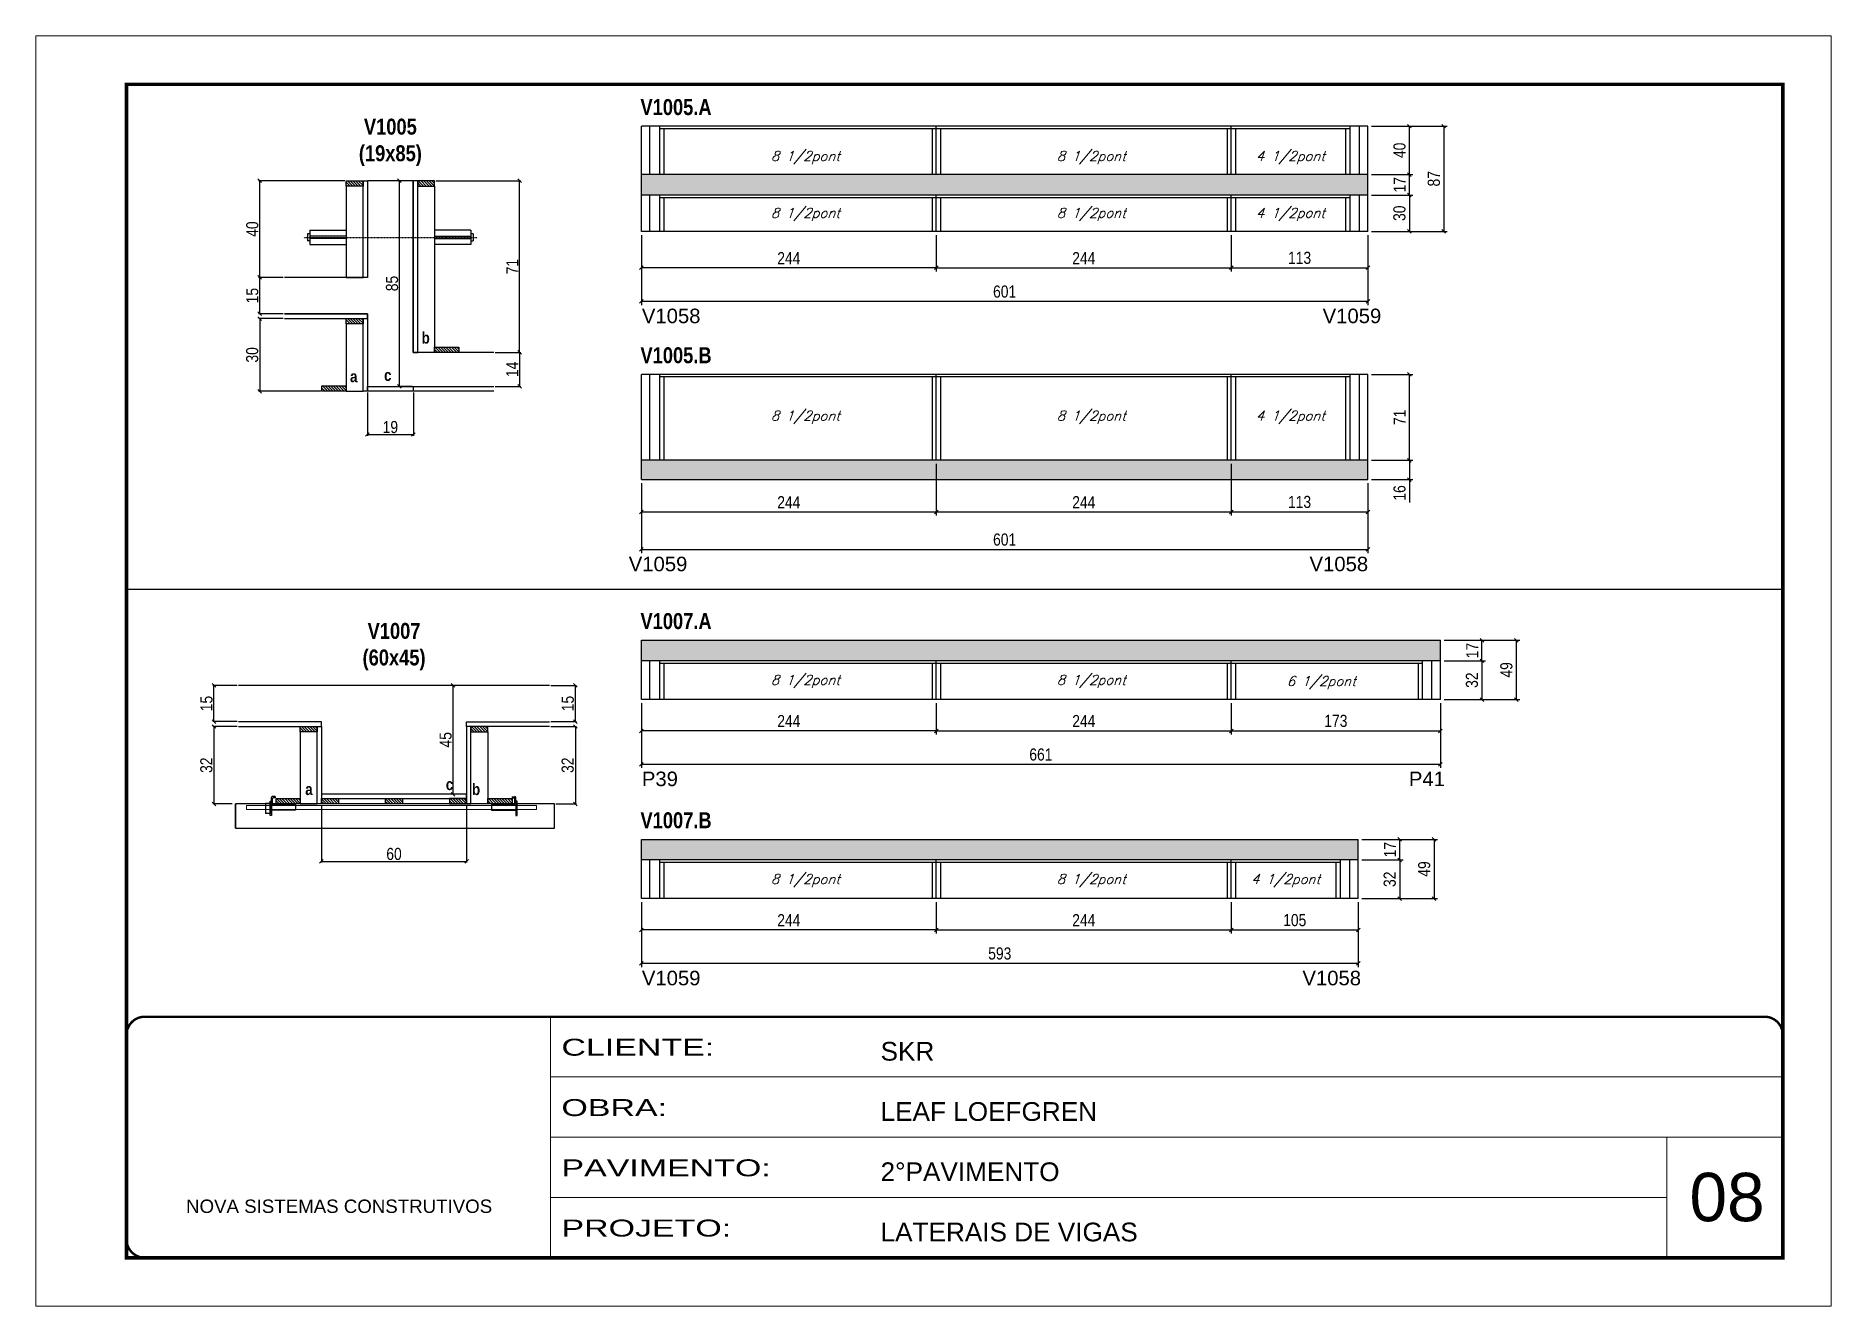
# Model space of a CAD drawing. Extents: x 3309 to 9563, y -2522 to 14608.
# Drawn here: x 8078 to 9563, y 12409 to 13459 of the extents above; entities that cross this region are included whole.
import ezdxf

# ---------------------------------------------------------------- set-up
doc = ezdxf.new("R2010")
doc.units = 0
for name, pattern in [('CONTINUO', [0]), ('DASHED', [0.75, 0.5, -0.25]), ('HIDDEN', [0.375, 0.25, -0.125])]:
    doc.linetypes.add(name, pattern=pattern)
for name, color, linetype in [('5', 5, 'Continuous'), ('barrote', 251, 'Continuous'), ('COTA', 241, 'Continuous'), ('detalhes', 4, 'Continuous'), ('NOMENCLATURA', 7, 'Continuous'), ('Painéis', 200, 'Continuous'), ('presilha', 1, 'Continuous'), ('SARR_2.2x10', 60, 'Continuous'), ('SARR_2.2x7', 40, 'Continuous'), ('SARR_3.5x7', 81, 'Continuous'), ('TENSOR', 3, 'Continuous'), ('texto', 7, 'Continuous')]:
    doc.layers.add(name, color=color, linetype=linetype)
for name, color, linetype, lineweight in [('CARIMBO', 255, 'Continuous', 9), ('CONCRETO', 251, 'Continuous', 25), ('Folhas', 255, 'Continuous', 9), ('SARRAFO DE PRESSAO', 251, 'DASHED', 9), ('SCO-___-LAJ', 2, 'Continuous', 0)]:
    doc.layers.add(name, color=color, linetype=linetype, lineweight=lineweight)
doc.styles.add('ARIAL', font='arial.ttf')
doc.styles.add('COTA TECNICA', font='techl___.ttf', dxfattribs={"height": 10})
doc.styles.add('COTA TECNICA 2X', font='techl___.ttf', dxfattribs={"height": 10})
doc.styles.add('Romans', font='romans.shx')
doc.styles.get("Standard").update_dxf_attribs({"font": 'arial.ttf'})
doc.styles.add('TECNICA', font='techb___.ttf', dxfattribs={"height": 10})
doc.styles.add('Tecnologia', font='')
doc.styles.get('Tecnologia').set_extended_font_data('Forgotten Futurist')
doc.dimstyles.new('PAINEL', dxfattribs={"dimtxt": 10, "dimasz": 3, "dimexe": 3, "dimexo": 3, "dimgap": 3, "dimtad": 1, "dimdec": 1, "dimzin": 12, "dimdsep": 46, "dimtxsty": 'COTA TECNICA', "dimblk1": 'OBLIQUE', "dimblk2": 'OBLIQUE', "dimsah": 1, "dimcen": 0.9, "dimclrd": 4, "dimclre": 4, "dimclrt": 240, "dimadec": 1, "dimazin": 3, "dimtfac": 1, "dimtdec": 1, "dimtmove": 0, "dimatfit": 3, "dimfxl": 1, "dimtolj": 1, "dimtzin": 12, "dimarcsym": 0})
doc.dimstyles.new('SECAO', dxfattribs={"dimscale": 0.333333, "dimtxt": 5, "dimasz": 9, "dimexe": 3, "dimexo": 3, "dimgap": 3, "dimtad": 1, "dimdec": 1, "dimlfac": 0.5, "dimzin": 12, "dimdsep": 46, "dimtxsty": 'COTA TECNICA 2X', "dimblk1": 'OBLIQUE', "dimblk2": 'OBLIQUE', "dimsah": 1, "dimcen": 0.9, "dimclrd": 4, "dimclre": 4, "dimclrt": 240, "dimadec": 1, "dimazin": 3, "dimtfac": 1, "dimtdec": 1, "dimtmove": 0, "dimatfit": 3, "dimfxl": 1, "dimtolj": 1, "dimtzin": 12, "dimarcsym": 0})

msp = doc.modelspace()

# ---------------------------------------------------------------- texts
at = {"layer": '5', "linetype": 'Continuous'}
for s, rotation, p in [('V1058', 0.00004, (8579.14, 13221.83, 0)), ('V1059', 0.00004, (9142.29, 13221.83, 0)), ('V1059', 359.99996, (8568.28, 13016.76)), ('V1058', 359.99996, (9131.43, 13016.76)), ('P39', 0.00004, (8579.14, 12839.11, 0)), ('P41', 0.00004, (9213.63, 12839.11, 0)), ('V1059', 0.00004, (8579.14, 12674.46, 0)), ('V1058', 0.00004, (9125.56, 12674.46, 0))]:
    msp.add_text(s, height=12, rotation=rotation, dxfattribs=at).set_placement(p)
at = {"layer": 'CARIMBO', "style": 'ARIAL'}
msp.add_text('08', height=40, dxfattribs=at).set_placement((9445.73, 12479.43))
at = {"layer": 'detalhes', "style": 'TECNICA'}
for s, p in [('b', (8396.94, 13204.96)), ('a', (8337.74, 13172.96)), ('c', (8365.89, 13174.07)), ('a', (8300.66, 12831.73)), ('c', (8416.95, 12835.84)), ('b', (8438.63, 12831.72))]:
    msp.add_text(s, height=9.6, dxfattribs=at).set_placement(p)
at = {"layer": 'NOMENCLATURA', "style": 'TECNICA'}
for s, p in [('V1005.A', (8577.97, 13393.87, 0)), ('V1005.B', (8577.97, 13188.71, 0)), ('V1007.A', (8577.97, 12968.93, 0)), ('V1007.B', (8577.97, 12804.28, 0))]:
    msp.add_text(s, height=13.2, dxfattribs=at).set_placement(p)
at = {"layer": 'NOMENCLATURA', "char_height": 13.2, "attachment_point": 2, "style": 'TECNICA'}
for s, insert in [('V1005\\P(19x85)', (8371.08, 13390.89)), ('V1007\\P(60x45)', (8374.13, 12974.06))]:
    msp.add_mtext_dynamic_manual_height_columns(s, width=300.2766, gutter_width=1, heights=[0], dxfattribs=dict(at, insert=insert))
at = {"layer": 'texto', "color": 2, "char_height": 8, "attachment_point": 5, "style": 'Romans'}
for s, insert in [('{\\Q19;\\C256;8 1/2pont}', (8714.44, 13358.68, 0)), ('{\\Q19;\\C256;8 1/2pont}', (8950.94, 13358.68, 0)), ('{\\Q19;\\C256;4 1/2pont}', (9115.69, 13358.68, 0)), ('{\\Q19;\\C256;8 1/2pont}', (8714.44, 13311.68, 0)), ('{\\Q19;\\C256;8 1/2pont}', (8950.94, 13311.68, 0)), ('{\\Q19;\\C256;4 1/2pont}', (9115.69, 13311.68, 0)), ('{\\Q19;\\C256;8 1/2pont}', (8714.44, 13144.03, 0)), ('{\\Q19;\\C256;8 1/2pont}', (8950.94, 13144.03, 0)), ('{\\Q19;\\C256;4 1/2pont}', (9115.69, 13144.03, 0)), ('{\\Q19;\\C256;8 1/2pont}', (8714.44, 12925.64, 0)), ('{\\Q19;\\C256;8 1/2pont}', (8950.94, 12925.64, 0)), ('{\\Q19;\\C256;6 1/2pont}', (9141.19, 12924.64, 0)), ('{\\Q19;\\C256;8 1/2pont}', (8714.44, 12761, 0)), ('{\\Q19;\\C256;8 1/2pont}', (8950.94, 12761, 0)), ('{\\Q19;\\C256;4 1/2pont}', (9111.69, 12761, 0))]:
    msp.add_mtext(s, dxfattribs=dict(at, insert=insert))

# ---------------------------------------------------------------- blocks, each defined once
blk = doc.blocks.new('9999999999')
at = {"color": 30, "linetype": 'CONTINUO'}
for p, q in [((98564.6, 34230.2), (98564.6, 34429.4)), ((98564.6, 34379.6), (99584, 34379.6)), ((98564.6, 34329.8), (99488, 34329.8)), ((99584, 34329.8), (99488, 34329.8)), ((99488, 34329.8), (99488, 34230.2)), ((98564.6, 34280), (99488, 34280))]:
    blk.add_line(p, q, dxfattribs=at)
at = {"color": 30, "linetype": 'CONTINUO', "const_width": 2}
blk.add_lwpolyline([(99584, 34230.2), (99584, 34414.4, 0.414214), (99569, 34429.4), (98229, 34429.4, 0.414214), (98214, 34414.4), (98214, 34245.2, 0.414214), (98229, 34230.2), (99584, 34230.2)], format="xyb", dxfattribs=at)
at = {"layer": 'Folhas'}
blk.add_lwpolyline([(98139, 34190.2), (99624, 34190.2), (99624, 35240.2), (98139, 35240.2)], close=True, dxfattribs=at)
at = {"layer": 'Folhas', "color": 30, "const_width": 3}
blk.add_lwpolyline([(98214, 34230.2), (99584, 34230.2), (99584, 35200.2), (98214, 35200.2)], close=True, dxfattribs=at)
at = {"color": 7, "linetype": 'Continuous', "ltscale": 5, "style": 'ARIAL'}
for s, height, p in [('SKR', 15.48, (98837.7, 34393.1)), ('LEAF LOEFGREN', 15.483, (98837.7, 34343.3)), ('2°PAVIMENTO', 15.483, (98837.7, 34293.5)), ('NOVA SISTEMAS CONSTRUTIVOS', 11.059, (98263.2, 34267.2)), ('LATERAIS DE VIGAS', 15.483, (98837.7, 34243.7))]:
    blk.add_text(s, height=height, dxfattribs=at).set_placement(p)
at = {"layer": 'Folhas', "color": 7, "style": 'Tecnologia', "width": 1.5}
for s, p in [('CLIENTE:', (98573.7, 34397.2)), ('OBRA:', (98573.7, 34347.3)), ('PAVIMENTO:', (98573.7, 34297.5)), ('PROJETO:', (98573.7, 34247.7))]:
    blk.add_text(s, height=14, dxfattribs=at).set_placement(p)
blk = doc.blocks.new('_Oblique')
at = {"color": 0, "linetype": 'ByBlock', "lineweight": -2}
blk.add_line((-0.5, -0.5), (0.5, 0.5), dxfattribs=at)
blk = doc.blocks.new('*D99')
at = {"layer": 'COTA', "color": 4, "lineweight": -2, "transparency": 16777216}
for p, q in [((8282.4, 13225.6), (8262, 13225.6)), ((8263, 13225.6), (8263, 13165.6)), ((8313.5, 13165.6), (8262, 13165.6))]:
    blk.add_line(p, q, dxfattribs=at)
at = {"layer": 'Defpoints', "color": 0, "transparency": 16777216}
for p in [(8283.4, 13225.6), (8263, 13165.6), (8314.5, 13165.6, 0)]:
    blk.add_point(p, dxfattribs=at)
at = {"layer": 'COTA', "color": 4, "lineweight": -2, "transparency": 16777216, "xscale": 3, "yscale": 3, "zscale": 3}
for p, rotation in [((8263, 13225.6), 90), ((8263, 13165.6), 270)]:
    blk.add_blockref('_Oblique', p, dxfattribs=dict(at, rotation=rotation))
at = {"layer": 'COTA', "color": 240, "transparency": 16777216, "insert": (8256.8, 13195.6), "char_height": 10, "attachment_point": 5, "rotation": 90, "style": 'COTA TECNICA 2X'}
blk.add_mtext('\\A1;30', dxfattribs=at)
blk = doc.blocks.new('*D100')
at = {"layer": 'COTA', "color": 4, "lineweight": -2, "transparency": 16777216}
for p, q in [((8282.4, 13259.6), (8262, 13259.6)), ((8263, 13229.6), (8263, 13259.6)), ((8282.4, 13229.6), (8262, 13229.6))]:
    blk.add_line(p, q, dxfattribs=at)
at = {"layer": 'Defpoints', "color": 0, "transparency": 16777216}
for p in [(8263, 13259.6), (8283.4, 13259.6), (8283.4, 13229.6)]:
    blk.add_point(p, dxfattribs=at)
at = {"layer": 'COTA', "color": 4, "lineweight": -2, "transparency": 16777216, "xscale": 3, "yscale": 3, "zscale": 3}
for p, rotation in [((8263, 13259.6), 90), ((8263, 13229.6), 270)]:
    blk.add_blockref('_Oblique', p, dxfattribs=dict(at, rotation=rotation))
at = {"layer": 'COTA', "color": 240, "transparency": 16777216, "insert": (8256.9, 13244.6), "char_height": 10, "attachment_point": 5, "rotation": 90, "style": 'COTA TECNICA 2X'}
blk.add_mtext('\\A1;15', dxfattribs=at)
blk = doc.blocks.new('*D101')
at = {"layer": 'COTA', "color": 4, "lineweight": -2, "transparency": 16777216}
for p, q in [((8333.5, 13339.6), (8262, 13339.6)), ((8263, 13259.6), (8263, 13339.6)), ((8282.4, 13259.6), (8262, 13259.6))]:
    blk.add_line(p, q, dxfattribs=at)
at = {"layer": 'Defpoints', "color": 0, "transparency": 16777216}
for p in [(8263, 13339.6), (8334.5, 13339.6), (8283.4, 13259.6)]:
    blk.add_point(p, dxfattribs=at)
at = {"layer": 'COTA', "color": 4, "lineweight": -2, "transparency": 16777216, "xscale": 3, "yscale": 3, "zscale": 3}
for p, rotation in [((8263, 13339.6), 90), ((8263, 13259.6), 270)]:
    blk.add_blockref('_Oblique', p, dxfattribs=dict(at, rotation=rotation))
at = {"layer": 'COTA', "color": 240, "transparency": 16777216, "insert": (8256.9, 13299.6), "char_height": 10, "attachment_point": 5, "rotation": 90, "style": 'COTA TECNICA 2X'}
blk.add_mtext('\\A1;40', dxfattribs=at)
blk = doc.blocks.new('*D102')
at = {"layer": 'COTA', "color": 4, "lineweight": -2, "transparency": 16777216}
for p, q in [((8389.1, 13339.6), (8377.6, 13339.6)), ((8378.6, 13169.6), (8378.6, 13339.6)), ((8389.1, 13169.6), (8377.6, 13169.6))]:
    blk.add_line(p, q, dxfattribs=at)
at = {"layer": 'Defpoints', "color": 0, "transparency": 16777216}
for p in [(8378.6, 13339.6), (8390.1, 13339.6), (8390.1, 13169.6)]:
    blk.add_point(p, dxfattribs=at)
at = {"layer": 'COTA', "color": 4, "lineweight": -2, "transparency": 16777216, "xscale": 3, "yscale": 3, "zscale": 3}
for p, rotation in [((8378.6, 13339.6), 90), ((8378.6, 13169.6), 270)]:
    blk.add_blockref('_Oblique', p, dxfattribs=dict(at, rotation=rotation))
at = {"layer": 'COTA', "color": 240, "transparency": 16777216, "insert": (8372.5, 13254.6), "char_height": 10, "attachment_point": 5, "rotation": 90, "style": 'COTA TECNICA 2X'}
blk.add_mtext('\\A1;85', dxfattribs=at)
blk = doc.blocks.new('*D103')
at = {"layer": 'COTA', "color": 4, "lineweight": -2, "transparency": 16777216}
for p, q in [((8457.8, 13197.6), (8479, 13197.6)), ((8478, 13197.6), (8478, 13169.6)), ((8457.8, 13169.6), (8479, 13169.6))]:
    blk.add_line(p, q, dxfattribs=at)
at = {"layer": 'Defpoints', "color": 0, "transparency": 16777216}
for p in [(8456.8, 13197.6, 0), (8456.8, 13169.6, 0), (8478, 13169.6)]:
    blk.add_point(p, dxfattribs=at)
at = {"layer": 'COTA', "color": 4, "lineweight": -2, "transparency": 16777216, "xscale": 3, "yscale": 3, "zscale": 3}
for p, rotation in [((8478, 13197.6), 90), ((8478, 13169.6), 270)]:
    blk.add_blockref('_Oblique', p, dxfattribs=dict(at, rotation=rotation))
at = {"layer": 'COTA', "color": 240, "transparency": 16777216, "insert": (8471.9, 13183.6), "char_height": 10, "attachment_point": 5, "rotation": 90, "style": 'COTA TECNICA 2X'}
blk.add_mtext('\\A1;14', dxfattribs=at)
blk = doc.blocks.new('*D104')
at = {"layer": 'COTA', "color": 4, "lineweight": -2, "transparency": 16777216}
for p, q in [((8408.7, 13339.6), (8479, 13339.6)), ((8478, 13197.6), (8478, 13339.6)), ((8457.8, 13197.6), (8479, 13197.6))]:
    blk.add_line(p, q, dxfattribs=at)
at = {"layer": 'Defpoints', "color": 0, "transparency": 16777216}
for p in [(8407.7, 13339.6), (8478, 13339.6), (8456.8, 13197.6)]:
    blk.add_point(p, dxfattribs=at)
at = {"layer": 'COTA', "color": 4, "lineweight": -2, "transparency": 16777216, "xscale": 3, "yscale": 3, "zscale": 3}
for p, rotation in [((8478, 13339.6), 90), ((8478, 13197.6), 270)]:
    blk.add_blockref('_Oblique', p, dxfattribs=dict(at, rotation=rotation))
at = {"layer": 'COTA', "color": 240, "transparency": 16777216, "insert": (8471.9, 13268.6), "char_height": 10, "attachment_point": 5, "rotation": 90, "style": 'COTA TECNICA 2X'}
blk.add_mtext('\\A1;71', dxfattribs=at)
blk = doc.blocks.new('*D105')
at = {"layer": 'COTA', "color": 4, "linetype": 'ByBlock', "lineweight": -2, "transparency": 16777216}
for p, q in [((8578.7, 13294.7), (8578.7, 13264.6)), ((8822.7, 13294.7), (8822.7, 13264.6)), ((8822.7, 13267.6), (8578.7, 13267.6))]:
    blk.add_line(p, q, dxfattribs=at)
at = {"layer": 'Defpoints', "color": 0, "linetype": 'ByBlock', "transparency": 16777216}
for p in [(8578.7, 13297.7), (8822.7, 13297.7), (8578.7, 13267.6)]:
    blk.add_point(p, dxfattribs=at)
at = {"layer": 'COTA', "color": 4, "linetype": 'ByBlock', "lineweight": -2, "transparency": 16777216, "xscale": 3, "yscale": 3, "zscale": 3, "rotation": 180}
blk.add_blockref('_Oblique', (8578.7, 13267.6), dxfattribs=at)
at = {"layer": 'COTA', "color": 4, "linetype": 'ByBlock', "lineweight": -2, "transparency": 16777216, "xscale": 3, "yscale": 3, "zscale": 3}
blk.add_blockref('_Oblique', (8822.7, 13267.6), dxfattribs=at)
at = {"layer": 'COTA', "color": 240, "linetype": 'ByBlock', "transparency": 16777216, "insert": (8700.7, 13275.6), "char_height": 10, "attachment_point": 5, "style": 'COTA TECNICA'}
blk.add_mtext('\\A1;244', dxfattribs=at)
blk = doc.blocks.new('*D108')
at = {"layer": 'COTA', "color": 4, "linetype": 'ByBlock', "lineweight": -2, "transparency": 16777216}
for p, q in [((8578.7, 13294.7), (8578.7, 13236.8)), ((9179.7, 13294.7), (9179.7, 13236.8)), ((9179.7, 13239.8), (8578.7, 13239.8))]:
    blk.add_line(p, q, dxfattribs=at)
at = {"layer": 'Defpoints', "color": 0, "linetype": 'ByBlock', "transparency": 16777216}
for p in [(8578.7, 13297.7), (9179.7, 13297.7), (8578.7, 13239.8)]:
    blk.add_point(p, dxfattribs=at)
at = {"layer": 'COTA', "color": 4, "linetype": 'ByBlock', "lineweight": -2, "transparency": 16777216, "xscale": 3, "yscale": 3, "zscale": 3, "rotation": 180}
blk.add_blockref('_Oblique', (8578.7, 13239.8), dxfattribs=at)
at = {"layer": 'COTA', "color": 4, "linetype": 'ByBlock', "lineweight": -2, "transparency": 16777216, "xscale": 3, "yscale": 3, "zscale": 3}
blk.add_blockref('_Oblique', (9179.7, 13239.8), dxfattribs=at)
at = {"layer": 'COTA', "color": 240, "linetype": 'ByBlock', "transparency": 16777216, "insert": (8879.2, 13247.9), "char_height": 10, "attachment_point": 5, "style": 'COTA TECNICA'}
blk.add_mtext('\\A1;601', dxfattribs=at)
blk = doc.blocks.new('*D106')
at = {"layer": 'COTA', "color": 4, "lineweight": -2, "transparency": 16777216}
for p, q in [((8822.7, 13294.7), (8822.7, 13264.6)), ((9066.7, 13294.7), (9066.7, 13264.6)), ((8822.7, 13267.6), (9066.7, 13267.6))]:
    blk.add_line(p, q, dxfattribs=at)
at = {"layer": 'Defpoints', "color": 0, "transparency": 16777216}
for p in [(8822.7, 13297.7, 0), (9066.7, 13297.7, 0), (9066.7, 13267.6)]:
    blk.add_point(p, dxfattribs=at)
at = {"layer": 'COTA', "color": 4, "lineweight": -2, "transparency": 16777216, "xscale": 3, "yscale": 3, "zscale": 3, "rotation": 180}
blk.add_blockref('_Oblique', (8822.7, 13267.6), dxfattribs=at)
at = {"layer": 'COTA', "color": 4, "lineweight": -2, "transparency": 16777216, "xscale": 3, "yscale": 3, "zscale": 3}
blk.add_blockref('_Oblique', (9066.7, 13267.6), dxfattribs=at)
at = {"layer": 'COTA', "color": 240, "transparency": 16777216, "insert": (8944.7, 13275.6), "char_height": 10, "attachment_point": 5, "style": 'COTA TECNICA'}
blk.add_mtext('\\A1;244', dxfattribs=at)
blk = doc.blocks.new('*D107')
at = {"layer": 'COTA', "color": 4, "lineweight": -2, "transparency": 16777216}
for p, q in [((9182.7, 13384.7), (9245.4, 13384.7)), ((9242.4, 13384.7), (9242.4, 13297.7)), ((9182.7, 13297.7), (9245.4, 13297.7))]:
    blk.add_line(p, q, dxfattribs=at)
at = {"layer": 'Defpoints', "color": 0, "transparency": 16777216}
for p in [(9179.7, 13384.7, 0), (9179.7, 13297.7, 0), (9242.4, 13297.7)]:
    blk.add_point(p, dxfattribs=at)
at = {"layer": 'COTA', "color": 4, "lineweight": -2, "transparency": 16777216, "xscale": 3, "yscale": 3, "zscale": 3}
for p, rotation in [((9242.4, 13384.7), 90), ((9242.4, 13297.7), 270)]:
    blk.add_blockref('_Oblique', p, dxfattribs=dict(at, rotation=rotation))
at = {"layer": 'COTA', "color": 240, "transparency": 16777216, "insert": (9234.3, 13341.2), "char_height": 10, "attachment_point": 5, "rotation": 90, "style": 'COTA TECNICA'}
blk.add_mtext('\\A1;87', dxfattribs=at)
blk = doc.blocks.new('*D109')
at = {"layer": 'COTA', "color": 4, "lineweight": -2, "transparency": 16777216}
for p, q in [((9066.7, 13294.7), (9066.7, 13264.6)), ((9179.7, 13294.7), (9179.7, 13264.6)), ((9066.7, 13267.6), (9179.7, 13267.6))]:
    blk.add_line(p, q, dxfattribs=at)
at = {"layer": 'Defpoints', "color": 0, "transparency": 16777216}
for p in [(9066.7, 13297.7, 0), (9179.7, 13297.7, 0), (9179.7, 13267.6)]:
    blk.add_point(p, dxfattribs=at)
at = {"layer": 'COTA', "color": 4, "lineweight": -2, "transparency": 16777216, "xscale": 3, "yscale": 3, "zscale": 3, "rotation": 180}
blk.add_blockref('_Oblique', (9066.7, 13267.6), dxfattribs=at)
at = {"layer": 'COTA', "color": 4, "lineweight": -2, "transparency": 16777216, "xscale": 3, "yscale": 3, "zscale": 3}
blk.add_blockref('_Oblique', (9179.7, 13267.6), dxfattribs=at)
at = {"layer": 'COTA', "color": 240, "transparency": 16777216, "insert": (9123.2, 13275.8), "char_height": 10, "attachment_point": 5, "style": 'COTA TECNICA'}
blk.add_mtext('\\A1;113', dxfattribs=at)
blk = doc.blocks.new('*D110')
at = {"layer": 'COTA', "color": 4, "lineweight": -2, "transparency": 16777216}
for p, q in [((9182.7, 13327.7), (9217, 13327.7)), ((9214, 13327.7), (9214, 13297.7)), ((9182.7, 13297.7), (9217, 13297.7))]:
    blk.add_line(p, q, dxfattribs=at)
at = {"layer": 'Defpoints', "color": 0, "transparency": 16777216}
for p in [(9179.7, 13327.7, 0), (9179.7, 13297.7, 0), (9214, 13297.7)]:
    blk.add_point(p, dxfattribs=at)
at = {"layer": 'COTA', "color": 4, "lineweight": -2, "transparency": 16777216, "xscale": 3, "yscale": 3, "zscale": 3}
for p, rotation in [((9214, 13327.7), 90), ((9214, 13297.7), 270)]:
    blk.add_blockref('_Oblique', p, dxfattribs=dict(at, rotation=rotation))
at = {"layer": 'COTA', "color": 240, "transparency": 16777216, "insert": (9205.8, 13312.7), "char_height": 10, "attachment_point": 5, "rotation": 90, "style": 'COTA TECNICA'}
blk.add_mtext('\\A1;30', dxfattribs=at)
blk = doc.blocks.new('*D111')
at = {"layer": 'COTA', "color": 4, "lineweight": -2, "transparency": 16777216}
for p, q in [((9182.7, 13344.7), (9217, 13344.7)), ((9214, 13327.7), (9214, 13344.7)), ((9182.7, 13327.7), (9217, 13327.7))]:
    blk.add_line(p, q, dxfattribs=at)
at = {"layer": 'Defpoints', "color": 0, "transparency": 16777216}
for p in [(9179.7, 13344.7, 0), (9214, 13344.7), (9179.7, 13327.7, 0)]:
    blk.add_point(p, dxfattribs=at)
at = {"layer": 'COTA', "color": 4, "lineweight": -2, "transparency": 16777216, "xscale": 3, "yscale": 3, "zscale": 3}
for p, rotation in [((9214, 13344.7), 90), ((9214, 13327.7), 270)]:
    blk.add_blockref('_Oblique', p, dxfattribs=dict(at, rotation=rotation))
at = {"layer": 'COTA', "color": 240, "transparency": 16777216, "insert": (9206, 13336.2), "char_height": 10, "attachment_point": 5, "rotation": 90, "style": 'COTA TECNICA'}
blk.add_mtext('\\A1;17', dxfattribs=at)
blk = doc.blocks.new('*D112')
at = {"layer": 'COTA', "color": 4, "lineweight": -2, "transparency": 16777216}
for p, q in [((9182.7, 13384.7), (9217, 13384.7)), ((9214, 13344.7), (9214, 13384.7)), ((9182.7, 13344.7), (9217, 13344.7))]:
    blk.add_line(p, q, dxfattribs=at)
at = {"layer": 'Defpoints', "color": 0, "transparency": 16777216}
for p in [(9179.7, 13384.7, 0), (9214, 13384.7), (9179.7, 13344.7, 0)]:
    blk.add_point(p, dxfattribs=at)
at = {"layer": 'COTA', "color": 4, "lineweight": -2, "transparency": 16777216, "xscale": 3, "yscale": 3, "zscale": 3}
for p, rotation in [((9214, 13384.7), 90), ((9214, 13344.7), 270)]:
    blk.add_blockref('_Oblique', p, dxfattribs=dict(at, rotation=rotation))
at = {"layer": 'COTA', "color": 240, "transparency": 16777216, "insert": (9205.9, 13364.7), "char_height": 10, "attachment_point": 5, "rotation": 90, "style": 'COTA TECNICA'}
blk.add_mtext('\\A1;40', dxfattribs=at)
blk = doc.blocks.new('*D113')
at = {"layer": 'COTA', "color": 4, "lineweight": -2, "transparency": 16777216}
for p, q in [((9182.7, 13179.5), (9217, 13179.5)), ((9214, 13108.5), (9214, 13179.5)), ((9182.7, 13108.5), (9217, 13108.5))]:
    blk.add_line(p, q, dxfattribs=at)
at = {"layer": 'Defpoints', "color": 0, "transparency": 16777216}
for p in [(9179.7, 13179.5, 0), (9214, 13179.5), (9179.7, 13108.5, 0)]:
    blk.add_point(p, dxfattribs=at)
at = {"layer": 'COTA', "color": 4, "lineweight": -2, "transparency": 16777216, "xscale": 3, "yscale": 3, "zscale": 3}
for p, rotation in [((9214, 13179.5), 90), ((9214, 13108.5), 270)]:
    blk.add_blockref('_Oblique', p, dxfattribs=dict(at, rotation=rotation))
at = {"layer": 'COTA', "color": 240, "transparency": 16777216, "insert": (9206, 13144), "char_height": 10, "attachment_point": 5, "rotation": 90, "style": 'COTA TECNICA'}
blk.add_mtext('\\A1;71', dxfattribs=at)
blk = doc.blocks.new('*D114')
at = {"layer": 'COTA', "color": 4, "lineweight": -2, "transparency": 16777216}
for p, q in [((8578.7, 13089.5), (8578.7, 13031.8)), ((9179.7, 13089.5), (9179.7, 13031.8)), ((8578.7, 13034.8), (9179.7, 13034.8))]:
    blk.add_line(p, q, dxfattribs=at)
at = {"layer": 'Defpoints', "color": 0, "transparency": 16777216}
for p in [(8578.7, 13092.5, 0), (9179.7, 13092.5, 0), (9179.7, 13034.8)]:
    blk.add_point(p, dxfattribs=at)
at = {"layer": 'COTA', "color": 4, "lineweight": -2, "transparency": 16777216, "xscale": 3, "yscale": 3, "zscale": 3, "rotation": 180}
blk.add_blockref('_Oblique', (8578.7, 13034.8), dxfattribs=at)
at = {"layer": 'COTA', "color": 4, "lineweight": -2, "transparency": 16777216, "xscale": 3, "yscale": 3, "zscale": 3}
blk.add_blockref('_Oblique', (9179.7, 13034.8), dxfattribs=at)
at = {"layer": 'COTA', "color": 240, "transparency": 16777216, "insert": (8879.2, 13042.9), "char_height": 10, "attachment_point": 5, "style": 'COTA TECNICA'}
blk.add_mtext('\\A1;601', dxfattribs=at)
blk = doc.blocks.new('*D115')
at = {"layer": 'COTA', "color": 4, "lineweight": -2, "transparency": 16777216}
for p, q in [((8822.7, 13105.5), (8822.7, 13062.8)), ((8578.7, 13089.5), (8578.7, 13062.8)), ((8578.7, 13065.8), (8822.7, 13065.8))]:
    blk.add_line(p, q, dxfattribs=at)
at = {"layer": 'Defpoints', "color": 0, "transparency": 16777216}
for p in [(8822.7, 13108.5, 0), (8578.7, 13092.5, 0), (8822.7, 13065.8)]:
    blk.add_point(p, dxfattribs=at)
at = {"layer": 'COTA', "color": 4, "lineweight": -2, "transparency": 16777216, "xscale": 3, "yscale": 3, "zscale": 3, "rotation": 180}
blk.add_blockref('_Oblique', (8578.7, 13065.8), dxfattribs=at)
at = {"layer": 'COTA', "color": 4, "lineweight": -2, "transparency": 16777216, "xscale": 3, "yscale": 3, "zscale": 3}
blk.add_blockref('_Oblique', (8822.7, 13065.8), dxfattribs=at)
at = {"layer": 'COTA', "color": 240, "transparency": 16777216, "insert": (8700.7, 13073.8), "char_height": 10, "attachment_point": 5, "style": 'COTA TECNICA'}
blk.add_mtext('\\A1;244', dxfattribs=at)
blk = doc.blocks.new('*D116')
at = {"layer": 'COTA', "color": 4, "lineweight": -2, "transparency": 16777216}
for p, q in [((9066.7, 13105.5), (9066.7, 13062.8)), ((8822.7, 13089.5), (8822.7, 13062.8)), ((8822.7, 13065.8), (9066.7, 13065.8))]:
    blk.add_line(p, q, dxfattribs=at)
at = {"layer": 'Defpoints', "color": 0, "transparency": 16777216}
for p in [(9066.7, 13108.5, 0), (8822.7, 13092.5, 0), (9066.7, 13065.8)]:
    blk.add_point(p, dxfattribs=at)
at = {"layer": 'COTA', "color": 4, "lineweight": -2, "transparency": 16777216, "xscale": 3, "yscale": 3, "zscale": 3, "rotation": 180}
blk.add_blockref('_Oblique', (8822.7, 13065.8), dxfattribs=at)
at = {"layer": 'COTA', "color": 4, "lineweight": -2, "transparency": 16777216, "xscale": 3, "yscale": 3, "zscale": 3}
blk.add_blockref('_Oblique', (9066.7, 13065.8), dxfattribs=at)
at = {"layer": 'COTA', "color": 240, "transparency": 16777216, "insert": (8944.7, 13073.8), "char_height": 10, "attachment_point": 5, "style": 'COTA TECNICA'}
blk.add_mtext('\\A1;244', dxfattribs=at)
blk = doc.blocks.new('*D117')
at = {"layer": 'COTA', "color": 4, "lineweight": -2, "transparency": 16777216}
for p, q in [((9066.7, 13105.5), (9066.7, 13062.8)), ((9179.7, 13089.5), (9179.7, 13062.8)), ((9066.7, 13065.8), (9179.7, 13065.8))]:
    blk.add_line(p, q, dxfattribs=at)
at = {"layer": 'Defpoints', "color": 0, "transparency": 16777216}
for p in [(9066.7, 13108.5, 0), (9179.7, 13092.5, 0), (9179.7, 13065.8)]:
    blk.add_point(p, dxfattribs=at)
at = {"layer": 'COTA', "color": 4, "lineweight": -2, "transparency": 16777216, "xscale": 3, "yscale": 3, "zscale": 3, "rotation": 180}
blk.add_blockref('_Oblique', (9066.7, 13065.8), dxfattribs=at)
at = {"layer": 'COTA', "color": 4, "lineweight": -2, "transparency": 16777216, "xscale": 3, "yscale": 3, "zscale": 3}
blk.add_blockref('_Oblique', (9179.7, 13065.8), dxfattribs=at)
at = {"layer": 'COTA', "color": 240, "transparency": 16777216, "insert": (9123.2, 13074), "char_height": 10, "attachment_point": 5, "style": 'COTA TECNICA'}
blk.add_mtext('\\A1;113', dxfattribs=at)
blk = doc.blocks.new('*D118')
at = {"layer": 'COTA', "color": 4, "lineweight": -2, "transparency": 16777216}
for p, q in [((9182.7, 13108.5), (9217, 13108.5)), ((9214, 13108.5), (9214, 13092.5)), ((9182.7, 13092.5), (9217, 13092.5)), ((9214, 13092.5), (9214, 13073.5))]:
    blk.add_line(p, q, dxfattribs=at)
at = {"layer": 'Defpoints', "color": 0, "transparency": 16777216}
for p in [(9179.7, 13108.5, 0), (9179.7, 13092.5, 0), (9214, 13092.5)]:
    blk.add_point(p, dxfattribs=at)
at = {"layer": 'COTA', "color": 4, "lineweight": -2, "transparency": 16777216, "xscale": 3, "yscale": 3, "zscale": 3}
for p, rotation in [((9214, 13108.5), 90), ((9214, 13092.5), 270)]:
    blk.add_blockref('_Oblique', p, dxfattribs=dict(at, rotation=rotation))
at = {"layer": 'COTA', "color": 240, "transparency": 16777216, "insert": (9205.9, 13081.5), "char_height": 10, "attachment_point": 5, "rotation": 90, "style": 'COTA TECNICA'}
blk.add_mtext('\\A1;16', dxfattribs=at)
blk = doc.blocks.new('PRESILHA METÁLICA 1')
at = {"layer": 'presilha'}
for p, q in [((0, 13), (6, 13)), ((0, 13), (0, 0)), ((6, 0), (0, 0)), ((6, 15.5), (7.5, 15.5)), ((6, -2.5), (6, 15.5)), ((6, 13), (6, 0)), ((7.5, 10.6), (7.5, 19.9)), ((7.5, 15.5), (7.5, -2.5)), ((37.5, 4.1), (7.5, 4.1)), ((12, 21), (8.6, 21)), ((9, 11.6), (9, 18.9)), ((12, 19.5), (9.6, 19.5)), ((37.5, 11), (9.6, 11)), ((12, 21), (12, 19.5)), ((37.5, 11), (37.5, 4.1)), ((7.5, -2.5), (6, -2.5))]:
    blk.add_line(p, q, dxfattribs=at)
for centre, radius, start, end in [((8.6, 19.9), 1.14, 90, 180), ((9.6, 18.9), 0.57, 90, 180), ((9.6, 11.6), 0.57, 180, 270)]:
    blk.add_arc(centre, radius, start, end, dxfattribs=at)
blk = doc.blocks.new('PRESILHA METÁLICA 2')
at = {"layer": 'presilha'}
for p, q in [((-5.2, 23.5), (-5.2, 22)), ((-5.2, 23.5), (-1.9, 23.5)), ((-0.8, 14.6), (-0.8, 22.4)), ((-30.8, 13.5), (-30.8, 6.6)), ((-30.8, 13.5), (-2.8, 13.5)), ((-30.8, 6.6), (-0.8, 6.6)), ((-5.2, 22), (-2.8, 22)), ((-2.2, 14.1), (-2.2, 21.4)), ((0.8, 18), (-0.8, 18)), ((-0.8, 18), (-0.8, 0)), ((-0.8, 0), (0.8, 0)), ((0.8, 0), (0.8, 18))]:
    blk.add_line(p, q, dxfattribs=at)
for centre, radius, start, end in [((-1.9, 22.4), 1.14, 0, 90), ((-2.8, 21.4), 0.57, 0, 90), ((-2.8, 14.1), 0.57, 270, 0)]:
    blk.add_arc(centre, radius, start, end, dxfattribs=at)
blk = doc.blocks.new('*D175')
at = {"layer": 'COTA', "color": 4, "lineweight": -2, "transparency": 16777216}
for p, q in [((8244.4, 12888.4), (8224.1, 12888.4)), ((8225.1, 12888.4), (8225.1, 12824.4)), ((8240.3, 12824.4), (8224.1, 12824.4))]:
    blk.add_line(p, q, dxfattribs=at)
at = {"layer": 'Defpoints', "color": 0, "transparency": 16777216}
for p in [(8245.4, 12888.4), (8225.1, 12824.4), (8241.3, 12824.4)]:
    blk.add_point(p, dxfattribs=at)
at = {"layer": 'COTA', "color": 4, "lineweight": -2, "transparency": 16777216, "xscale": 3, "yscale": 3, "zscale": 3}
for p, rotation in [((8225.1, 12888.4), 90), ((8225.1, 12824.4), 270)]:
    blk.add_blockref('_Oblique', p, dxfattribs=dict(at, rotation=rotation))
at = {"layer": 'COTA', "color": 240, "transparency": 16777216, "insert": (8218.9, 12856.4), "char_height": 10, "attachment_point": 5, "rotation": 90, "style": 'COTA TECNICA 2X'}
blk.add_mtext('\\A1;32', dxfattribs=at)
blk = doc.blocks.new('*D176')
at = {"layer": 'COTA', "color": 4, "lineweight": -2, "transparency": 16777216}
for p, q in [((8503.8, 12888.4), (8525.1, 12888.4)), ((8524.1, 12888.4), (8524.1, 12824.4)), ((8507.9, 12824.4), (8525.1, 12824.4))]:
    blk.add_line(p, q, dxfattribs=at)
at = {"layer": 'Defpoints', "color": 0, "transparency": 16777216}
for p in [(8502.8, 12888.4), (8506.9, 12824.4), (8524.1, 12824.4)]:
    blk.add_point(p, dxfattribs=at)
at = {"layer": 'COTA', "color": 4, "lineweight": -2, "transparency": 16777216, "xscale": 3, "yscale": 3, "zscale": 3}
for p, rotation in [((8524.1, 12888.4), 90), ((8524.1, 12824.4), 270)]:
    blk.add_blockref('_Oblique', p, dxfattribs=dict(at, rotation=rotation))
at = {"layer": 'COTA', "color": 240, "transparency": 16777216, "insert": (8517.8, 12856.4), "char_height": 10, "attachment_point": 5, "rotation": 90, "style": 'COTA TECNICA 2X'}
blk.add_mtext('\\A1;32', dxfattribs=at)
blk = doc.blocks.new('*D177')
at = {"layer": 'COTA', "color": 4, "lineweight": -2, "transparency": 16777216}
for p, q in [((8433.1, 12922.4), (8422, 12922.4)), ((8423, 12832.4), (8423, 12922.4)), ((8433.1, 12832.4), (8422, 12832.4))]:
    blk.add_line(p, q, dxfattribs=at)
at = {"layer": 'Defpoints', "color": 0, "transparency": 16777216}
for p in [(8423, 12922.4), (8434.1, 12922.4), (8434.1, 12832.4)]:
    blk.add_point(p, dxfattribs=at)
at = {"layer": 'COTA', "color": 4, "lineweight": -2, "transparency": 16777216, "xscale": 3, "yscale": 3, "zscale": 3}
for p, rotation in [((8423, 12922.4), 90), ((8423, 12832.4), 270)]:
    blk.add_blockref('_Oblique', p, dxfattribs=dict(at, rotation=rotation))
at = {"layer": 'COTA', "color": 240, "transparency": 16777216, "insert": (8416.8, 12877.4), "char_height": 10, "attachment_point": 5, "rotation": 90, "style": 'COTA TECNICA 2X'}
blk.add_mtext('\\A1;45', dxfattribs=at)
blk = doc.blocks.new('*D178')
at = {"layer": 'COTA', "color": 4, "lineweight": -2, "transparency": 16777216}
for p, q in [((8503.8, 12922.4), (8525.1, 12922.4)), ((8524.1, 12892.4), (8524.1, 12922.4)), ((8503.8, 12892.4), (8525.1, 12892.4))]:
    blk.add_line(p, q, dxfattribs=at)
at = {"layer": 'Defpoints', "color": 0, "transparency": 16777216}
for p in [(8502.8, 12922.4), (8524.1, 12922.4), (8502.8, 12892.4)]:
    blk.add_point(p, dxfattribs=at)
at = {"layer": 'COTA', "color": 4, "lineweight": -2, "transparency": 16777216, "xscale": 3, "yscale": 3, "zscale": 3}
for p, rotation in [((8524.1, 12922.4), 90), ((8524.1, 12892.4), 270)]:
    blk.add_blockref('_Oblique', p, dxfattribs=dict(at, rotation=rotation))
at = {"layer": 'COTA', "color": 240, "transparency": 16777216, "insert": (8517.9, 12907.4), "char_height": 10, "attachment_point": 5, "rotation": 90, "style": 'COTA TECNICA 2X'}
blk.add_mtext('\\A1;15', dxfattribs=at)
blk = doc.blocks.new('*D179')
at = {"layer": 'COTA', "color": 4, "lineweight": -2, "transparency": 16777216}
for p, q in [((8244.4, 12922.4), (8224.1, 12922.4)), ((8225.1, 12892.4), (8225.1, 12922.4)), ((8244.4, 12892.4), (8224.1, 12892.4))]:
    blk.add_line(p, q, dxfattribs=at)
at = {"layer": 'Defpoints', "color": 0, "transparency": 16777216}
for p in [(8225.1, 12922.4), (8245.4, 12922.4), (8245.4, 12892.4)]:
    blk.add_point(p, dxfattribs=at)
at = {"layer": 'COTA', "color": 4, "lineweight": -2, "transparency": 16777216, "xscale": 3, "yscale": 3, "zscale": 3}
for p, rotation in [((8225.1, 12922.4), 90), ((8225.1, 12892.4), 270)]:
    blk.add_blockref('_Oblique', p, dxfattribs=dict(at, rotation=rotation))
at = {"layer": 'COTA', "color": 240, "transparency": 16777216, "insert": (8219, 12907.4), "char_height": 10, "attachment_point": 5, "rotation": 90, "style": 'COTA TECNICA 2X'}
blk.add_mtext('\\A1;15', dxfattribs=at)
blk = doc.blocks.new('*D180')
at = {"layer": 'COTA', "color": 4, "lineweight": -2, "transparency": 16777216}
for p, q in [((8314.1, 12823.4), (8314.1, 12775.9)), ((8434.1, 12823.4), (8434.1, 12775.9)), ((8314.1, 12776.9), (8434.1, 12776.9))]:
    blk.add_line(p, q, dxfattribs=at)
at = {"layer": 'Defpoints', "color": 0, "transparency": 16777216}
for p in [(8314.1, 12824.4), (8434.1, 12824.4), (8434.1, 12776.9)]:
    blk.add_point(p, dxfattribs=at)
at = {"layer": 'COTA', "color": 4, "lineweight": -2, "transparency": 16777216, "xscale": 3, "yscale": 3, "zscale": 3, "rotation": 180}
blk.add_blockref('_Oblique', (8314.1, 12776.9), dxfattribs=at)
at = {"layer": 'COTA', "color": 4, "lineweight": -2, "transparency": 16777216, "xscale": 3, "yscale": 3, "zscale": 3}
blk.add_blockref('_Oblique', (8434.1, 12776.9), dxfattribs=at)
at = {"layer": 'COTA', "color": 240, "transparency": 16777216, "insert": (8374.1, 12783), "char_height": 10, "attachment_point": 5, "style": 'COTA TECNICA 2X'}
blk.add_mtext('\\A1;60', dxfattribs=at)
blk = doc.blocks.new('*D181')
at = {"layer": 'COTA', "color": 4, "linetype": 'ByBlock', "lineweight": -2, "transparency": 16777216}
for p, q in [((8578.7, 12907.7), (8578.7, 12881.8)), ((8822.7, 12907.7), (8822.7, 12881.8)), ((8822.7, 12884.8), (8578.7, 12884.8))]:
    blk.add_line(p, q, dxfattribs=at)
at = {"layer": 'Defpoints', "color": 0, "linetype": 'ByBlock', "transparency": 16777216}
for p in [(8578.7, 12910.7), (8822.7, 12910.7), (8578.7, 12884.8)]:
    blk.add_point(p, dxfattribs=at)
at = {"layer": 'COTA', "color": 4, "linetype": 'ByBlock', "lineweight": -2, "transparency": 16777216, "xscale": 3, "yscale": 3, "zscale": 3, "rotation": 180}
blk.add_blockref('_Oblique', (8578.7, 12884.8), dxfattribs=at)
at = {"layer": 'COTA', "color": 4, "linetype": 'ByBlock', "lineweight": -2, "transparency": 16777216, "xscale": 3, "yscale": 3, "zscale": 3}
blk.add_blockref('_Oblique', (8822.7, 12884.8), dxfattribs=at)
at = {"layer": 'COTA', "color": 240, "linetype": 'ByBlock', "transparency": 16777216, "insert": (8700.7, 12892.9), "char_height": 10, "attachment_point": 5, "style": 'COTA TECNICA'}
blk.add_mtext('\\A1;244', dxfattribs=at)
blk = doc.blocks.new('*D184')
at = {"layer": 'COTA', "color": 4, "linetype": 'ByBlock', "lineweight": -2, "transparency": 16777216}
for p, q in [((8578.7, 12907.7), (8578.7, 12854.1)), ((9239.7, 12907.7), (9239.7, 12854.1)), ((9239.7, 12857.1), (8578.7, 12857.1))]:
    blk.add_line(p, q, dxfattribs=at)
at = {"layer": 'Defpoints', "color": 0, "linetype": 'ByBlock', "transparency": 16777216}
for p in [(8578.7, 12910.7), (9239.7, 12910.7), (8578.7, 12857.1)]:
    blk.add_point(p, dxfattribs=at)
at = {"layer": 'COTA', "color": 4, "linetype": 'ByBlock', "lineweight": -2, "transparency": 16777216, "xscale": 3, "yscale": 3, "zscale": 3, "rotation": 180}
blk.add_blockref('_Oblique', (8578.7, 12857.1), dxfattribs=at)
at = {"layer": 'COTA', "color": 4, "linetype": 'ByBlock', "lineweight": -2, "transparency": 16777216, "xscale": 3, "yscale": 3, "zscale": 3}
blk.add_blockref('_Oblique', (9239.7, 12857.1), dxfattribs=at)
at = {"layer": 'COTA', "color": 240, "linetype": 'ByBlock', "transparency": 16777216, "insert": (8909.2, 12865.2), "char_height": 10, "attachment_point": 5, "style": 'COTA TECNICA'}
blk.add_mtext('\\A1;661', dxfattribs=at)
blk = doc.blocks.new('*D182')
at = {"layer": 'COTA', "color": 4, "lineweight": -2, "transparency": 16777216}
for p, q in [((8822.7, 12907.7), (8822.7, 12881.8)), ((9066.7, 12907.7), (9066.7, 12881.8)), ((8822.7, 12884.8), (9066.7, 12884.8))]:
    blk.add_line(p, q, dxfattribs=at)
at = {"layer": 'Defpoints', "color": 0, "transparency": 16777216}
for p in [(8822.7, 12910.7, 0), (9066.7, 12910.7, 0), (9066.7, 12884.8)]:
    blk.add_point(p, dxfattribs=at)
at = {"layer": 'COTA', "color": 4, "lineweight": -2, "transparency": 16777216, "xscale": 3, "yscale": 3, "zscale": 3, "rotation": 180}
blk.add_blockref('_Oblique', (8822.7, 12884.8), dxfattribs=at)
at = {"layer": 'COTA', "color": 4, "lineweight": -2, "transparency": 16777216, "xscale": 3, "yscale": 3, "zscale": 3}
blk.add_blockref('_Oblique', (9066.7, 12884.8), dxfattribs=at)
at = {"layer": 'COTA', "color": 240, "transparency": 16777216, "insert": (8944.7, 12892.9), "char_height": 10, "attachment_point": 5, "style": 'COTA TECNICA'}
blk.add_mtext('\\A1;244', dxfattribs=at)
blk = doc.blocks.new('*D183')
at = {"layer": 'COTA', "color": 4, "lineweight": -2, "transparency": 16777216}
for p, q in [((9242.7, 12959.7), (9305.4, 12959.7)), ((9302.4, 12959.7), (9302.4, 12910.7)), ((9242.7, 12910.7), (9305.4, 12910.7))]:
    blk.add_line(p, q, dxfattribs=at)
at = {"layer": 'Defpoints', "color": 0, "transparency": 16777216}
for p in [(9239.7, 12959.7, 0), (9239.7, 12910.7, 0), (9302.4, 12910.7)]:
    blk.add_point(p, dxfattribs=at)
at = {"layer": 'COTA', "color": 4, "lineweight": -2, "transparency": 16777216, "xscale": 3, "yscale": 3, "zscale": 3}
for p, rotation in [((9302.4, 12959.7), 90), ((9302.4, 12910.7), 270)]:
    blk.add_blockref('_Oblique', p, dxfattribs=dict(at, rotation=rotation))
at = {"layer": 'COTA', "color": 240, "transparency": 16777216, "insert": (9294.3, 12935.2), "char_height": 10, "attachment_point": 5, "rotation": 90, "style": 'COTA TECNICA'}
blk.add_mtext('\\A1;49', dxfattribs=at)
blk = doc.blocks.new('*D185')
at = {"layer": 'COTA', "color": 4, "lineweight": -2, "transparency": 16777216}
for p, q in [((9066.7, 12907.7), (9066.7, 12881.8)), ((9239.7, 12907.7), (9239.7, 12881.8)), ((9066.7, 12884.8), (9239.7, 12884.8))]:
    blk.add_line(p, q, dxfattribs=at)
at = {"layer": 'Defpoints', "color": 0, "transparency": 16777216}
for p in [(9066.7, 12910.7, 0), (9239.7, 12910.7, 0), (9239.7, 12884.8)]:
    blk.add_point(p, dxfattribs=at)
at = {"layer": 'COTA', "color": 4, "lineweight": -2, "transparency": 16777216, "xscale": 3, "yscale": 3, "zscale": 3, "rotation": 180}
blk.add_blockref('_Oblique', (9066.7, 12884.8), dxfattribs=at)
at = {"layer": 'COTA', "color": 4, "lineweight": -2, "transparency": 16777216, "xscale": 3, "yscale": 3, "zscale": 3}
blk.add_blockref('_Oblique', (9239.7, 12884.8), dxfattribs=at)
at = {"layer": 'COTA', "color": 240, "transparency": 16777216, "insert": (9153.2, 12893), "char_height": 10, "attachment_point": 5, "style": 'COTA TECNICA'}
blk.add_mtext('\\A1;173', dxfattribs=at)
blk = doc.blocks.new('*D186')
at = {"layer": 'COTA', "color": 4, "lineweight": -2, "transparency": 16777216}
for p, q in [((9242.7, 12942.7), (9277, 12942.7)), ((9274, 12942.7), (9274, 12910.7)), ((9242.7, 12910.7), (9277, 12910.7))]:
    blk.add_line(p, q, dxfattribs=at)
at = {"layer": 'Defpoints', "color": 0, "transparency": 16777216}
for p in [(9239.7, 12942.7, 0), (9239.7, 12910.7, 0), (9274, 12910.7)]:
    blk.add_point(p, dxfattribs=at)
at = {"layer": 'COTA', "color": 4, "lineweight": -2, "transparency": 16777216, "xscale": 3, "yscale": 3, "zscale": 3}
for p, rotation in [((9274, 12942.7), 90), ((9274, 12910.7), 270)]:
    blk.add_blockref('_Oblique', p, dxfattribs=dict(at, rotation=rotation))
at = {"layer": 'COTA', "color": 240, "transparency": 16777216, "insert": (9265.8, 12926.7), "char_height": 10, "attachment_point": 5, "rotation": 90, "style": 'COTA TECNICA'}
blk.add_mtext('\\A1;32', dxfattribs=at)
blk = doc.blocks.new('*D187')
at = {"layer": 'COTA', "color": 4, "lineweight": -2, "transparency": 16777216}
for p, q in [((9242.7, 12959.7), (9277, 12959.7)), ((9274, 12942.7), (9274, 12959.7)), ((9242.7, 12942.7), (9277, 12942.7))]:
    blk.add_line(p, q, dxfattribs=at)
at = {"layer": 'Defpoints', "color": 0, "transparency": 16777216}
for p in [(9239.7, 12959.7, 0), (9274, 12959.7), (9239.7, 12942.7, 0)]:
    blk.add_point(p, dxfattribs=at)
at = {"layer": 'COTA', "color": 4, "lineweight": -2, "transparency": 16777216, "xscale": 3, "yscale": 3, "zscale": 3}
for p, rotation in [((9274, 12959.7), 90), ((9274, 12942.7), 270)]:
    blk.add_blockref('_Oblique', p, dxfattribs=dict(at, rotation=rotation))
at = {"layer": 'COTA', "color": 240, "transparency": 16777216, "insert": (9266, 12951.2), "char_height": 10, "attachment_point": 5, "rotation": 90, "style": 'COTA TECNICA'}
blk.add_mtext('\\A1;17', dxfattribs=at)
blk = doc.blocks.new('*D188')
at = {"layer": 'COTA', "color": 4, "linetype": 'ByBlock', "lineweight": -2, "transparency": 16777216}
for p, q in [((8578.7, 12743.1), (8578.7, 12717.2)), ((8822.7, 12743.1), (8822.7, 12717.2)), ((8822.7, 12720.2), (8578.7, 12720.2))]:
    blk.add_line(p, q, dxfattribs=at)
at = {"layer": 'Defpoints', "color": 0, "linetype": 'ByBlock', "transparency": 16777216}
for p in [(8578.7, 12746.1), (8822.7, 12746.1), (8578.7, 12720.2)]:
    blk.add_point(p, dxfattribs=at)
at = {"layer": 'COTA', "color": 4, "linetype": 'ByBlock', "lineweight": -2, "transparency": 16777216, "xscale": 3, "yscale": 3, "zscale": 3, "rotation": 180}
blk.add_blockref('_Oblique', (8578.7, 12720.2), dxfattribs=at)
at = {"layer": 'COTA', "color": 4, "linetype": 'ByBlock', "lineweight": -2, "transparency": 16777216, "xscale": 3, "yscale": 3, "zscale": 3}
blk.add_blockref('_Oblique', (8822.7, 12720.2), dxfattribs=at)
at = {"layer": 'COTA', "color": 240, "linetype": 'ByBlock', "transparency": 16777216, "insert": (8700.7, 12728.3), "char_height": 10, "attachment_point": 5, "style": 'COTA TECNICA'}
blk.add_mtext('\\A1;244', dxfattribs=at)
blk = doc.blocks.new('*D191')
at = {"layer": 'COTA', "color": 4, "linetype": 'ByBlock', "lineweight": -2, "transparency": 16777216}
for p, q in [((8578.7, 12743.1), (8578.7, 12689.5)), ((9171.7, 12743.1), (9171.7, 12689.5)), ((9171.7, 12692.5), (8578.7, 12692.5))]:
    blk.add_line(p, q, dxfattribs=at)
at = {"layer": 'Defpoints', "color": 0, "linetype": 'ByBlock', "transparency": 16777216}
for p in [(8578.7, 12746.1), (9171.7, 12746.1), (8578.7, 12692.5)]:
    blk.add_point(p, dxfattribs=at)
at = {"layer": 'COTA', "color": 4, "linetype": 'ByBlock', "lineweight": -2, "transparency": 16777216, "xscale": 3, "yscale": 3, "zscale": 3, "rotation": 180}
blk.add_blockref('_Oblique', (8578.7, 12692.5), dxfattribs=at)
at = {"layer": 'COTA', "color": 4, "linetype": 'ByBlock', "lineweight": -2, "transparency": 16777216, "xscale": 3, "yscale": 3, "zscale": 3}
blk.add_blockref('_Oblique', (9171.7, 12692.5), dxfattribs=at)
at = {"layer": 'COTA', "color": 240, "linetype": 'ByBlock', "transparency": 16777216, "insert": (8875.2, 12700.7), "char_height": 10, "attachment_point": 5, "style": 'COTA TECNICA'}
blk.add_mtext('\\A1;593', dxfattribs=at)
blk = doc.blocks.new('*D189')
at = {"layer": 'COTA', "color": 4, "lineweight": -2, "transparency": 16777216}
for p, q in [((8822.7, 12743.1), (8822.7, 12717.2)), ((9066.7, 12743.1), (9066.7, 12717.2)), ((8822.7, 12720.2), (9066.7, 12720.2))]:
    blk.add_line(p, q, dxfattribs=at)
at = {"layer": 'Defpoints', "color": 0, "transparency": 16777216}
for p in [(8822.7, 12746.1, 0), (9066.7, 12746.1, 0), (9066.7, 12720.2)]:
    blk.add_point(p, dxfattribs=at)
at = {"layer": 'COTA', "color": 4, "lineweight": -2, "transparency": 16777216, "xscale": 3, "yscale": 3, "zscale": 3, "rotation": 180}
blk.add_blockref('_Oblique', (8822.7, 12720.2), dxfattribs=at)
at = {"layer": 'COTA', "color": 4, "lineweight": -2, "transparency": 16777216, "xscale": 3, "yscale": 3, "zscale": 3}
blk.add_blockref('_Oblique', (9066.7, 12720.2), dxfattribs=at)
at = {"layer": 'COTA', "color": 240, "transparency": 16777216, "insert": (8944.7, 12728.3), "char_height": 10, "attachment_point": 5, "style": 'COTA TECNICA'}
blk.add_mtext('\\A1;244', dxfattribs=at)
blk = doc.blocks.new('*D190')
at = {"layer": 'COTA', "color": 4, "lineweight": -2, "transparency": 16777216}
for p, q in [((9174.7, 12795.1), (9237.4, 12795.1)), ((9234.4, 12795.1), (9234.4, 12746.1)), ((9174.7, 12746.1), (9237.4, 12746.1))]:
    blk.add_line(p, q, dxfattribs=at)
at = {"layer": 'Defpoints', "color": 0, "transparency": 16777216}
for p in [(9171.7, 12795.1, 0), (9171.7, 12746.1, 0), (9234.4, 12746.1)]:
    blk.add_point(p, dxfattribs=at)
at = {"layer": 'COTA', "color": 4, "lineweight": -2, "transparency": 16777216, "xscale": 3, "yscale": 3, "zscale": 3}
for p, rotation in [((9234.4, 12795.1), 90), ((9234.4, 12746.1), 270)]:
    blk.add_blockref('_Oblique', p, dxfattribs=dict(at, rotation=rotation))
at = {"layer": 'COTA', "color": 240, "transparency": 16777216, "insert": (9226.3, 12770.6), "char_height": 10, "attachment_point": 5, "rotation": 90, "style": 'COTA TECNICA'}
blk.add_mtext('\\A1;49', dxfattribs=at)
blk = doc.blocks.new('*D192')
at = {"layer": 'COTA', "color": 4, "lineweight": -2, "transparency": 16777216}
for p, q in [((9066.7, 12743.1), (9066.7, 12717.2)), ((9171.7, 12743.1), (9171.7, 12717.2)), ((9066.7, 12720.2), (9171.7, 12720.2))]:
    blk.add_line(p, q, dxfattribs=at)
at = {"layer": 'Defpoints', "color": 0, "transparency": 16777216}
for p in [(9066.7, 12746.1, 0), (9171.7, 12746.1, 0), (9171.7, 12720.2)]:
    blk.add_point(p, dxfattribs=at)
at = {"layer": 'COTA', "color": 4, "lineweight": -2, "transparency": 16777216, "xscale": 3, "yscale": 3, "zscale": 3, "rotation": 180}
blk.add_blockref('_Oblique', (9066.7, 12720.2), dxfattribs=at)
at = {"layer": 'COTA', "color": 4, "lineweight": -2, "transparency": 16777216, "xscale": 3, "yscale": 3, "zscale": 3}
blk.add_blockref('_Oblique', (9171.7, 12720.2), dxfattribs=at)
at = {"layer": 'COTA', "color": 240, "transparency": 16777216, "insert": (9119.2, 12728.3), "char_height": 10, "attachment_point": 5, "style": 'COTA TECNICA'}
blk.add_mtext('\\A1;105', dxfattribs=at)
blk = doc.blocks.new('*D193')
at = {"layer": 'COTA', "color": 4, "lineweight": -2, "transparency": 16777216}
for p, q in [((9174.7, 12778.1), (9209, 12778.1)), ((9206, 12778.1), (9206, 12746.1)), ((9174.7, 12746.1), (9209, 12746.1))]:
    blk.add_line(p, q, dxfattribs=at)
at = {"layer": 'Defpoints', "color": 0, "transparency": 16777216}
for p in [(9171.7, 12778.1, 0), (9171.7, 12746.1, 0), (9206, 12746.1)]:
    blk.add_point(p, dxfattribs=at)
at = {"layer": 'COTA', "color": 4, "lineweight": -2, "transparency": 16777216, "xscale": 3, "yscale": 3, "zscale": 3}
for p, rotation in [((9206, 12778.1), 90), ((9206, 12746.1), 270)]:
    blk.add_blockref('_Oblique', p, dxfattribs=dict(at, rotation=rotation))
at = {"layer": 'COTA', "color": 240, "transparency": 16777216, "insert": (9197.8, 12762.1), "char_height": 10, "attachment_point": 5, "rotation": 90, "style": 'COTA TECNICA'}
blk.add_mtext('\\A1;32', dxfattribs=at)
blk = doc.blocks.new('*D194')
at = {"layer": 'COTA', "color": 4, "lineweight": -2, "transparency": 16777216}
for p, q in [((9174.7, 12795.1), (9209, 12795.1)), ((9206, 12778.1), (9206, 12795.1)), ((9174.7, 12778.1), (9209, 12778.1))]:
    blk.add_line(p, q, dxfattribs=at)
at = {"layer": 'Defpoints', "color": 0, "transparency": 16777216}
for p in [(9171.7, 12795.1, 0), (9206, 12795.1), (9171.7, 12778.1, 0)]:
    blk.add_point(p, dxfattribs=at)
at = {"layer": 'COTA', "color": 4, "lineweight": -2, "transparency": 16777216, "xscale": 3, "yscale": 3, "zscale": 3}
for p, rotation in [((9206, 12795.1), 90), ((9206, 12778.1), 270)]:
    blk.add_blockref('_Oblique', p, dxfattribs=dict(at, rotation=rotation))
at = {"layer": 'COTA', "color": 240, "transparency": 16777216, "insert": (9198, 12786.6), "char_height": 10, "attachment_point": 5, "rotation": 90, "style": 'COTA TECNICA'}
blk.add_mtext('\\A1;17', dxfattribs=at)
blk = doc.blocks.new('*D1085')
at = {"layer": 'COTA', "color": 4, "lineweight": -2, "transparency": 16777216}
for p, q in [((8352.1, 13164.6), (8352.1, 13128.8)), ((8390.1, 13164.6), (8390.1, 13128.8)), ((8352.1, 13129.8), (8390.1, 13129.8))]:
    blk.add_line(p, q, dxfattribs=at)
at = {"layer": 'Defpoints', "color": 0, "transparency": 16777216}
for p in [(8352.1, 13165.6), (8390.1, 13165.6), (8390.1, 13129.8)]:
    blk.add_point(p, dxfattribs=at)
at = {"layer": 'COTA', "color": 4, "lineweight": -2, "transparency": 16777216, "xscale": 3, "yscale": 3, "zscale": 3, "rotation": 180}
blk.add_blockref('_Oblique', (8352.1, 13129.8), dxfattribs=at)
at = {"layer": 'COTA', "color": 4, "lineweight": -2, "transparency": 16777216, "xscale": 3, "yscale": 3, "zscale": 3}
blk.add_blockref('_Oblique', (8390.1, 13129.8), dxfattribs=at)
at = {"layer": 'COTA', "color": 240, "transparency": 16777216, "insert": (8371.1, 13135.9), "char_height": 10, "attachment_point": 5, "style": 'COTA TECNICA 2X'}
blk.add_mtext('\\A1;19', dxfattribs=at)

# ---------------------------------------------------------------- dimensions: what is measured, and where the dimension line sits
at = {"layer": 'COTA'}
for base, p1, p2, dimstyle, picture, middle in [((9242.41, 13297.68), (9179.69, 13384.68, 0), (9179.69, 13297.68, 0), 'PAINEL', '*D107', (9234.32, 13341.18)), ((9214.05, 13384.68), (9179.69, 13344.68, 0), (9179.69, 13384.68, 0), 'PAINEL', '*D112', (9205.95, 13364.68)), ((8263.04, 13339.6), (8283.39, 13259.6), (8334.48, 13339.6), 'SECAO', '*D101', (8256.94, 13299.6)), ((8378.62, 13339.6), (8390.08, 13169.6), (8390.08, 13339.6), 'SECAO', '*D102', (8372.48, 13254.6)), ((8478, 13339.6), (8456.78, 13197.6), (8407.68, 13339.6), 'SECAO', '*D104', (8471.93, 13268.6)), ((9214.05, 13344.68), (9179.69, 13327.68, 0), (9179.69, 13344.68, 0), 'PAINEL', '*D111', (9205.98, 13336.18)), ((9214.05, 13297.68), (9179.69, 13327.68, 0), (9179.69, 13297.68, 0), 'PAINEL', '*D110', (9205.83, 13312.68)), ((8263.04, 13259.6), (8283.39, 13229.6), (8283.39, 13259.6), 'SECAO', '*D100', (8256.93, 13244.6)), ((8263.04, 13165.6), (8283.39, 13225.6), (8314.48, 13165.6), 'SECAO', '*D99', (8256.82, 13195.6)), ((8478, 13169.6, 0), (8456.78, 13197.6), (8456.78, 13169.6), 'SECAO', '*D103', (8471.93, 13183.6, 0)), ((9214.05, 13179.53), (9179.69, 13108.53, 0), (9179.69, 13179.53, 0), 'PAINEL', '*D113', (9205.98, 13144.03)), ((9214.05, 13092.53), (9179.69, 13108.53, 0), (9179.69, 13092.53, 0), 'PAINEL', '*D118', (9205.95, 13081.52)), ((9302.41, 12910.74), (9239.69, 12959.74, 0), (9239.69, 12910.74, 0), 'PAINEL', '*D183', (9294.31, 12935.24)), ((9274.05, 12959.74), (9239.69, 12942.74, 0), (9239.69, 12959.74, 0), 'PAINEL', '*D187', (9265.98, 12951.24)), ((9274.05, 12910.74), (9239.69, 12942.74, 0), (9239.69, 12910.74, 0), 'PAINEL', '*D186', (9265.83, 12926.74)), ((8225.09, 12922.36), (8245.43, 12892.36), (8245.43, 12922.36), 'SECAO', '*D179', (8218.98, 12907.36)), ((8524.05, 12922.36), (8502.83, 12892.36), (8502.83, 12922.36), 'SECAO', '*D178', (8517.94, 12907.36)), ((8225.09, 12824.36, 0), (8245.43, 12888.36), (8241.32, 12824.36, 0), 'SECAO', '*D175', (8218.87, 12856.36, 0)), ((8524.05, 12824.36, 0), (8502.83, 12888.36), (8506.95, 12824.36, 0), 'SECAO', '*D176', (8517.83, 12856.36, 0)), ((9234.41, 12746.1), (9171.69, 12795.1, 0), (9171.69, 12746.1, 0), 'PAINEL', '*D190', (9226.31, 12770.6)), ((9206.05, 12795.1), (9171.69, 12778.1, 0), (9171.69, 12795.1, 0), 'PAINEL', '*D194', (9197.98, 12786.6)), ((9206.05, 12746.1), (9171.69, 12778.1, 0), (9171.69, 12746.1, 0), 'PAINEL', '*D193', (9197.83, 12762.1))]:
    dim = msp.add_linear_dim(base=base, p1=p1, p2=p2, angle=90, dimstyle=dimstyle, dxfattribs=at)
    dim.commit()
    dim.dimension.update_dxf_attribs({"geometry": picture, "text_midpoint": middle})
at = {"layer": 'COTA', "linetype": 'ByBlock'}
for base, p1, p2, picture, middle in [((8578.69, 13267.55, 0), (8822.69, 13297.68, 0), (8578.69, 13297.68, 0), '*D105', (8700.69, 13275.63, 0)), ((8578.69, 12884.83, 0), (8822.69, 12910.74, 0), (8578.69, 12910.74, 0), '*D181', (8700.69, 12892.9, 0)), ((8578.69, 12720.18, 0), (8822.69, 12746.1, 0), (8578.69, 12746.1, 0), '*D188', (8700.69, 12728.26, 0))]:
    dim = msp.add_linear_dim(base=base, p1=p1, p2=p2, angle=180, dimstyle='PAINEL', override={"dimtmove": 1}, dxfattribs=at)
    dim.commit()
    dim.dimension.update_dxf_attribs({"geometry": picture, "text_midpoint": middle})
for base, p1, p2, picture, middle in [((8578.69, 13239.84, 0), (9179.69, 13297.68, 0), (8578.69, 13297.68, 0), '*D108', (8879.19, 13247.95, 0)), ((8578.69, 12857.12, 0), (9239.69, 12910.74, 0), (8578.69, 12910.74, 0), '*D184', (8909.19, 12865.22, 0)), ((8578.69, 12692.47, 0), (9171.69, 12746.1, 0), (8578.69, 12746.1, 0), '*D191', (8875.19, 12700.72, 0))]:
    dim = msp.add_linear_dim(base=base, p1=p1, p2=p2, angle=180, dimstyle='PAINEL', dxfattribs=at)
    dim.commit()
    dim.dimension.update_dxf_attribs({"geometry": picture, "text_midpoint": middle})
at = {"layer": 'COTA'}
for base, p1, p2, dimstyle, picture, middle in [((9066.69, 13267.55), (8822.69, 13297.68, 0), (9066.69, 13297.68, 0), 'PAINEL', '*D106', (8944.69, 13275.63)), ((9179.69, 13267.55), (9066.69, 13297.68, 0), (9179.69, 13297.68, 0), 'PAINEL', '*D109', (9123.19, 13275.77)), ((8390.08, 13129.81), (8352.08, 13165.6), (8390.08, 13165.6), 'SECAO', '*D1085', (8371.08, 13135.89)), ((8822.69, 13065.77), (8578.69, 13092.53, 0), (8822.69, 13108.53, 0), 'PAINEL', '*D115', (8700.69, 13073.84)), ((9179.69, 13034.77), (8578.69, 13092.53, 0), (9179.69, 13092.53, 0), 'PAINEL', '*D114', (8879.19, 13042.87)), ((9066.69, 12884.83), (8822.69, 12910.74, 0), (9066.69, 12910.74, 0), 'PAINEL', '*D182', (8944.69, 12892.9)), ((9239.69, 12884.83), (9066.69, 12910.74, 0), (9239.69, 12910.74, 0), 'PAINEL', '*D185', (9153.19, 12893.05)), ((8434.13, 12776.89), (8314.13, 12824.36), (8434.13, 12824.36), 'SECAO', '*D180', (8374.13, 12783)), ((9066.69, 12720.18), (8822.69, 12746.1, 0), (9066.69, 12746.1, 0), 'PAINEL', '*D189', (8944.69, 12728.26)), ((9171.69, 12720.18), (9066.69, 12746.1, 0), (9171.69, 12746.1, 0), 'PAINEL', '*D192', (9119.19, 12728.29))]:
    dim = msp.add_linear_dim(base=base, p1=p1, p2=p2, dimstyle=dimstyle, dxfattribs=at)
    dim.commit()
    dim.dimension.update_dxf_attribs({"geometry": picture, "text_midpoint": middle})
for base, p1, p2, picture, middle in [((9066.69, 13065.77), (8822.69, 13092.53, 0), (9066.69, 13108.53, 0), '*D116', (8944.69, 13073.84)), ((9179.69, 13065.77), (9066.69, 13108.53, 0), (9179.69, 13092.53, 0), '*D117', (9123.19, 13073.99))]:
    dim = msp.add_linear_dim(base=base, p1=p1, p2=p2, dimstyle='PAINEL', override={"dimtmove": 1}, dxfattribs=at)
    dim.commit()
    dim.dimension.update_dxf_attribs({"geometry": picture, "text_midpoint": middle})
dim = msp.add_linear_dim(base=(8422.96, 12922.36), p1=(8434.13, 12832.36), p2=(8434.13, 12922.36), angle=90, dimstyle='SECAO', dxfattribs=at)
dim.commit()
dim.dimension.update_dxf_attribs({"geometry": '*D177', "text_midpoint": (8422.96, 12877.36), "dimtype": 160})

# ---------------------------------------------------------------- hatches: boundary and pattern name
at = {"layer": 'COTA'}
h = msp.add_hatch(dxfattribs=at)
h.set_pattern_fill('AR-CONC', color=256, scale=0.03)
h.set_pattern_definition([(50, (1651.9506, 65.6786), (5.4655401, -0.4781726), [0.5715, -6.2865]), (355, (1651.9506, 65.6786), (-1.0573026, 5.7317054), [0.4572, -5.0292175]), (100.451445, (1652.406, 65.639), (4.4082374, 5.2535326), [0.4857003, -5.3427073]), (46.1842, (1651.9506, 67.2026), (8.1323712, -1.2612698), [0.85725, -9.42975]), (96.63556, (1652.628, 67.0975), (7.122124, 7.4227837), [0.7285507, -8.0140682]), (351.18415, (1651.951, 67.203), (7.122124, 7.4227837), [0.685799, -7.543792]), (21, (1652.7126, 66.8216), (4.5484317, -3.067956), [0.5715, -6.2865]), (326, (1652.7126, 66.8216), (1.8540609, 5.525639), [0.4572, -5.0292]), (71.451445, (1653.0916, 66.566), (6.4024926, 2.457683), [0.4857003, -5.3426981]), (37.5, (1651.9506, 65.6786), (0.0926581, 2.53665117), [0, -4.96824, 0, -5.1054, 0, -5.04825]), (7.5, (1651.9506, 65.6786), (2.00458988, 3.00541724), [0, -2.91084, 0, -4.85394, 0, -1.92405]), (327.5, (1650.2514, 65.6786), (4.06771786, -0.17186232), [0, -1.905, 0, -5.9436, 0, -7.8867]), (317.5, (1649.4894, 65.6786), (4.4438754, 0.7627947), [0, -2.4765, 0, -3.94716, 0, -5.6007])])
h.paths.add_polyline_path([(9179.69, 13327.68), (9179.69, 13344.68), (8578.69, 13344.68), (8578.69, 13327.68)])
h = msp.add_hatch(dxfattribs=at)
h.set_pattern_fill('AR-CONC', color=256, scale=0.03)
h.set_pattern_definition([(50, (1651.9506, -170.4807), (5.4655401, -0.4781726), [0.5715, -6.2865]), (355, (1651.9506, -170.4807), (-1.0573026, 5.7317054), [0.4572, -5.0292175]), (100.451445, (1652.406, -170.5205), (4.4082374, 5.2535326), [0.4857003, -5.3427073]), (46.1842, (1651.9506, -168.957), (8.1323712, -1.2612698), [0.85725, -9.42975]), (96.63556, (1652.628, -169.062), (7.122124, 7.4227837), [0.7285507, -8.0140682]), (351.18415, (1651.951, -168.957), (7.122124, 7.4227837), [0.685799, -7.543792]), (21, (1652.7126, -169.3377), (4.5484317, -3.067956), [0.5715, -6.2865]), (326, (1652.7126, -169.3377), (1.8540609, 5.525639), [0.4572, -5.0292]), (71.451445, (1653.0916, -169.5934), (6.4024926, 2.457683), [0.4857003, -5.3426981]), (37.5, (1651.9506, -170.4807), (0.0926581, 2.53665117), [0, -4.96824, 0, -5.1054, 0, -5.04825]), (7.5, (1651.9506, -170.4807), (2.00458988, 3.00541724), [0, -2.91084, 0, -4.85394, 0, -1.92405]), (327.5, (1650.2514, -170.4807), (4.06771786, -0.17186232), [0, -1.905, 0, -5.9436, 0, -7.8867]), (317.5, (1649.4894, -170.4807), (4.4438754, 0.7627947), [0, -2.4765, 0, -3.94716, 0, -5.6007])])
h.paths.add_polyline_path([(9179.69, 13092.53), (9179.69, 13108.53), (8578.69, 13108.53), (8578.69, 13092.53)])
h = msp.add_hatch(dxfattribs=at)
h.set_pattern_fill('AR-CONC', color=256, scale=0.03)
h.set_pattern_definition([(50, (1651.9506, -316.264), (5.4655401, -0.4781726), [0.5715, -6.2865]), (355, (1651.9506, -316.264), (-1.0573026, 5.7317054), [0.4572, -5.0292175]), (100.451445, (1652.406, -316.3037), (4.4082374, 5.2535326), [0.4857003, -5.3427073]), (46.1842, (1651.9506, -314.74), (8.1323712, -1.2612698), [0.85725, -9.42975]), (96.63556, (1652.628, -314.845), (7.122124, 7.4227837), [0.7285507, -8.0140682]), (351.18415, (1651.951, -314.74), (7.122124, 7.4227837), [0.685799, -7.543792]), (21, (1652.7126, -315.121), (4.5484317, -3.067956), [0.5715, -6.2865]), (326, (1652.7126, -315.121), (1.8540609, 5.525639), [0.4572, -5.0292]), (71.451445, (1653.0916, -315.3765), (6.4024926, 2.457683), [0.4857003, -5.3426981]), (37.5, (1651.9506, -316.2638), (0.0926581, 2.53665117), [0, -4.96824, 0, -5.1054, 0, -5.04825]), (7.5, (1651.9506, -316.2638), (2.00458988, 3.00541724), [0, -2.91084, 0, -4.85394, 0, -1.92405]), (327.5, (1650.2514, -316.2638), (4.06771786, -0.17186232), [0, -1.905, 0, -5.9436, 0, -7.8867]), (317.5, (1649.4894, -316.2638), (4.44387544, 0.7627947), [0, -2.4765, 0, -3.94716, 0, -5.6007])])
h.paths.add_polyline_path([(9239.69, 12942.74), (9239.69, 12959.74), (8578.69, 12959.74), (8578.69, 12942.74)])
h = msp.add_hatch(dxfattribs=at)
h.set_pattern_fill('AR-CONC', color=256, scale=0.03)
h.set_pattern_definition([(50, (1651.9506, -480.908), (5.4655401, -0.4781726), [0.5715, -6.2865]), (355, (1651.9506, -480.908), (-1.0573026, 5.7317054), [0.4572, -5.0292175]), (100.451445, (1652.406, -480.948), (4.4082374, 5.2535326), [0.4857003, -5.3427073]), (46.1842, (1651.9506, -479.384), (8.1323712, -1.2612698), [0.85725, -9.42975]), (96.63556, (1652.628, -479.489), (7.122124, 7.4227837), [0.7285507, -8.0140682]), (351.18415, (1651.951, -479.384), (7.122124, 7.4227837), [0.685799, -7.543792]), (21, (1652.7126, -479.765), (4.5484317, -3.067956), [0.5715, -6.2865]), (326, (1652.7126, -479.765), (1.8540609, 5.525639), [0.4572, -5.0292]), (71.451445, (1653.0916, -480.021), (6.4024926, 2.457683), [0.4857003, -5.3426981]), (37.5, (1651.9506, -480.9082), (0.0926581, 2.53665117), [0, -4.96824, 0, -5.1054, 0, -5.04825]), (7.5, (1651.9506, -480.9082), (2.00458988, 3.00541724), [0, -2.91084, 0, -4.85394, 0, -1.92405]), (327.5, (1650.2514, -480.9082), (4.06771786, -0.17186232), [0, -1.905, 0, -5.9436, 0, -7.8867]), (317.5, (1649.4894, -480.9082), (4.4438754, 0.7627947), [0, -2.4765, 0, -3.94716, 0, -5.6007])])
h.paths.add_polyline_path([(9171.69, 12778.1), (9171.69, 12795.1), (8578.69, 12795.1), (8578.69, 12778.1)])
at = {"layer": 'SARR_2.2x10'}
h = msp.add_hatch(dxfattribs=at)
h.set_pattern_fill('ANSI31', color=256, scale=0.5, angle=90)
h.set_pattern_definition([(135, (41601.2234, -110314.5723), (-1.122532015, -1.122532015), [])])
h.paths.add_polyline_path([(8407.68, 13202), (8407.68, 13197.6), (8427.68, 13197.6), (8427.68, 13202)])
h = msp.add_hatch(dxfattribs=at)
h.set_pattern_fill('ANSI31', color=256, scale=0.5, angle=90)
h.set_pattern_definition([(135, (41508.0234, -110346.5723), (-1.122532015, -1.122532015), [])])
h.paths.add_polyline_path([(8314.48, 13170), (8314.48, 13165.6), (8334.48, 13165.6), (8334.48, 13170)])
h = msp.add_hatch(dxfattribs=at)
h.set_pattern_fill('ANSI31', color=256, scale=0.5, angle=90)
h.set_pattern_definition([(135, (41470.0714, -110687.8048), (-1.122532015, -1.122532015), [])])
h.paths.add_polyline_path([(8276.53, 12828.76), (8276.53, 12824.36), (8296.53, 12824.36), (8296.53, 12828.76)])
h = msp.add_hatch(dxfattribs=at)
h.set_pattern_fill('ANSI31', color=256, scale=0.5, angle=90)
h.set_pattern_definition([(135, (41645.2714, -110687.8048), (-1.122532015, -1.122532015), [])])
h.paths.add_polyline_path([(8451.73, 12828.76), (8451.73, 12824.36), (8471.73, 12824.36), (8471.73, 12828.76)])
at = {"layer": 'SARR_2.2x7'}
h = msp.add_hatch(dxfattribs=at)
h.set_pattern_fill('ANSI31', color=256, scale=0.5, angle=90)
h.set_pattern_definition([(135, (41522.0234, -110176.9723), (-1.122532015, -1.122532015), [])])
h.paths.add_polyline_path([(8348.48, 13339.6), (8348.48, 13335.2), (8334.48, 13335.2), (8334.48, 13339.6)])
h = msp.add_hatch(dxfattribs=at)
h.set_pattern_fill('ANSI31', color=256, scale=0.5, angle=90)
h.set_pattern_definition([(135, (41502.0234, -110176.9723), (-1.122532015, -1.122532015), [])])
h.paths.add_polyline_path([(8393.68, 13339.6), (8393.68, 13335.2), (8407.68, 13335.2), (8407.68, 13339.6)])
h = msp.add_hatch(dxfattribs=at)
h.set_pattern_fill('ANSI31', color=256, scale=0.5, angle=90)
h.set_pattern_definition([(135, (41522.0234, -110290.9723), (-1.122532015, -1.122532015), [])])
h.paths.add_polyline_path([(8348.48, 13225.6), (8348.48, 13221.2), (8334.48, 13221.2), (8334.48, 13225.6)])
h = msp.add_hatch(dxfattribs=at)
h.set_pattern_fill('ANSI31', color=256, scale=0.5, angle=90)
h.set_pattern_definition([(135, (41484.0714, -110628.2048), (-1.122532015, -1.122532015), [])])
h.paths.add_polyline_path([(8310.53, 12888.36), (8310.53, 12883.96), (8296.53, 12883.96), (8296.53, 12888.36)])
h = msp.add_hatch(dxfattribs=at)
h.set_pattern_fill('ANSI31', color=256, scale=0.5, angle=90)
h.set_pattern_definition([(135, (41546.0714, -110628.2048), (-1.122532015, -1.122532015), [])])
h.paths.add_polyline_path([(8437.73, 12888.36), (8437.73, 12883.96), (8451.73, 12883.96), (8451.73, 12888.36)])
h = msp.add_hatch(dxfattribs=at)
h.set_pattern_fill('ANSI31', color=256, scale=0.5, angle=90)
h.set_pattern_definition([(135, (41549.6714, -110687.8048), (-1.122532015, -1.122532015), [])])
h.paths.add_polyline_path([(8328.13, 12824.36), (8328.13, 12828.76), (8314.13, 12828.76), (8314.13, 12824.36)])
h = msp.add_hatch(dxfattribs=at)
h.set_pattern_fill('ANSI31', color=256, scale=0.5, angle=90)
h.set_pattern_definition([(135, (41602.6714, -110687.8048), (-1.122532015, -1.122532015), [])])
h.paths.add_polyline_path([(8381.13, 12824.36), (8381.13, 12828.76), (8367.13, 12828.76), (8367.13, 12824.36)])
h = msp.add_hatch(dxfattribs=at)
h.set_pattern_fill('ANSI31', color=256, scale=0.5, angle=90)
h.set_pattern_definition([(135, (41631.6714, -110687.8048), (-1.122532015, -1.122532015), [])])
h.paths.add_polyline_path([(8420.13, 12828.76), (8420.13, 12824.36), (8434.13, 12824.36), (8434.13, 12828.76)])

# ---------------------------------------------------------------- linework, layer by layer
at = {"ltscale": 3}
for p, q in [((8302.48, 13295.77), (8302.48, 13289.77)), ((8304.48, 13295.77), (8302.48, 13295.77)), ((8304.48, 13298.77), (8304.48, 13286.77)), ((8304.48, 13298.77), (8334.48, 13298.77)), ((8334.48, 13293.77), (8304.48, 13293.77)), ((8334.48, 13291.77), (8304.48, 13291.77)), ((8437.68, 13298.77), (8407.68, 13298.77)), ((8407.68, 13293.77), (8437.68, 13293.77)), ((8407.68, 13291.77), (8437.68, 13291.77)), ((8437.68, 13298.77), (8437.68, 13286.77)), ((8439.68, 13295.77), (8437.68, 13295.77)), ((8439.68, 13295.77), (8439.68, 13289.77)), ((8304.48, 13289.77), (8302.48, 13289.77)), ((8304.48, 13286.77), (8334.48, 13286.77)), ((8437.68, 13286.77), (8407.68, 13286.77)), ((8437.68, 13289.77), (8439.68, 13289.77))]:
    msp.add_line(p, q, dxfattribs=at)
at = {"layer": 'barrote'}
msp.add_lwpolyline([(8243.08, 12804.36), (8506.99, 12804.36), (8506.99, 12824.36), (8243.08, 12824.36)], close=True, dxfattribs=at)
at = {"layer": 'CONCRETO', "linetype": 'Continuous'}
msp.add_line((8502.83, 12922.36), (8245.43, 12922.36), dxfattribs=at)
for points in [[(8456.78, 13197.6), (8390.08, 13197.6), (8390.08, 13339.6), (8352.08, 13339.6), (8352.08, 13259.6), (8283.39, 13259.6)], [(8283.39, 13229.6), (8352.08, 13229.6), (8352.08, 13169.6), (8456.78, 13169.6)]]:
    msp.add_lwpolyline(points, dxfattribs=at)
at = {"layer": 'COTA'}
for p, q in [((8578.69, 13327.68, 0), (8578.69, 13344.68, 0)), ((9179.69, 13327.68, 0), (9179.69, 13344.68, 0)), ((8578.69, 13092.53, 0), (8578.69, 13108.53, 0)), ((9179.69, 13092.53, 0), (9179.69, 13108.53, 0)), ((8578.69, 13092.53, 0), (9179.69, 13092.53, 0)), ((8152.87, 13002.05), (9522.87, 13002.05)), ((8578.69, 12942.74, 0), (8578.69, 12959.74, 0)), ((8578.69, 12959.74, 0), (9239.69, 12959.74, 0)), ((9239.69, 12942.74, 0), (9239.69, 12959.74, 0)), ((8578.69, 12778.1, 0), (8578.69, 12795.1, 0)), ((8578.69, 12795.1, 0), (9171.69, 12795.1, 0)), ((9171.69, 12778.1, 0), (9171.69, 12795.1, 0))]:
    msp.add_line(p, q, dxfattribs=at)
at = {"layer": 'detalhes', "color": 250}
msp.add_line((8243.08, 12804.36), (8243.08, 12824.36), dxfattribs=at)
at = {"layer": 'Painéis', "linetype": 'ByBlock'}
for p, q in [((9179.69, 13384.68, 0), (8578.69, 13384.68, 0)), ((8578.69, 13344.68, 0), (8578.69, 13384.68, 0)), ((8822.69, 13344.68, 0), (8822.69, 13384.68, 0)), ((9066.69, 13344.68, 0), (9066.69, 13384.68, 0)), ((9179.69, 13344.68, 0), (9179.69, 13384.68, 0)), ((9179.69, 13344.68, 0), (8578.69, 13344.68, 0)), ((9179.69, 13327.68, 0), (8578.69, 13327.68, 0)), ((8578.69, 13297.68, 0), (8578.69, 13327.68, 0)), ((8822.69, 13297.68, 0), (8822.69, 13327.68, 0)), ((9066.69, 13297.68, 0), (9066.69, 13327.68, 0)), ((9179.69, 13297.68, 0), (9179.69, 13327.68, 0)), ((9179.69, 13297.68, 0), (8578.69, 13297.68, 0)), ((9179.69, 13179.53, 0), (8578.69, 13179.53, 0)), ((8578.69, 13108.53, 0), (8578.69, 13179.53, 0)), ((8822.69, 13108.53, 0), (8822.69, 13179.53, 0)), ((9066.69, 13108.53, 0), (9066.69, 13179.53, 0)), ((9179.69, 13108.53, 0), (9179.69, 13179.53, 0)), ((9179.69, 13108.53, 0), (8578.69, 13108.53, 0)), ((9239.69, 12942.74, 0), (8578.69, 12942.74, 0)), ((8578.69, 12910.74, 0), (8578.69, 12942.74, 0)), ((8822.69, 12910.74, 0), (8822.69, 12942.74, 0)), ((9066.69, 12910.74, 0), (9066.69, 12942.74, 0)), ((9239.69, 12910.74, 0), (9239.69, 12942.74, 0)), ((9239.69, 12910.74, 0), (8578.69, 12910.74, 0)), ((9171.69, 12778.1, 0), (8578.69, 12778.1, 0)), ((8578.69, 12746.1, 0), (8578.69, 12778.1, 0)), ((8822.69, 12746.1, 0), (8822.69, 12778.1, 0)), ((9066.69, 12746.1, 0), (9066.69, 12778.1, 0)), ((9171.69, 12746.1, 0), (9171.69, 12778.1, 0)), ((9171.69, 12746.1, 0), (8578.69, 12746.1, 0))]:
    msp.add_line(p, q, dxfattribs=at)
at = {"layer": 'Painéis', "linetype": 'Continuous'}
msp.add_line((8390.08, 13169.6), (8390.08, 13165.6), dxfattribs=at)
for points in [[(8348.48, 13259.6), (8348.48, 13339.6), (8352.08, 13339.6), (8352.08, 13259.6)], [(8393.68, 13197.6), (8393.68, 13339.6), (8390.08, 13339.6), (8390.08, 13197.6)], [(8310.53, 12824.36), (8310.53, 12888.36), (8314.13, 12888.36), (8314.13, 12824.36)], [(8437.73, 12824.36), (8437.73, 12888.36), (8434.13, 12888.36), (8434.13, 12824.36)], [(8434.13, 12832.36), (8314.13, 12832.36), (8314.13, 12828.76), (8434.13, 12828.76)]]:
    msp.add_lwpolyline(points, close=True, dxfattribs=at)
for points in [[(8283.39, 13225.6), (8352.08, 13225.6), (8352.08, 13229.6), (8283.39, 13229.6)], [(8456.78, 13165.6), (8352.08, 13165.6), (8352.08, 13169.6), (8456.78, 13169.6)]]:
    msp.add_lwpolyline(points, dxfattribs=at)
at = {"layer": 'Painéis', "linetype": 'Continuous', "elevation": 0}
msp.add_lwpolyline([(8348.48, 13165.6), (8348.48, 13225.6), (8352.08, 13225.6), (8352.08, 13165.6)], close=True, dxfattribs=at)
for points in [[(8245.43, 12888.36), (8314.13, 12888.36), (8314.13, 12892.36), (8245.43, 12892.36)], [(8502.83, 12888.36), (8434.13, 12888.36), (8434.13, 12892.36), (8502.83, 12892.36)]]:
    msp.add_lwpolyline(points, dxfattribs=at)
at = {"layer": 'SARR_2.2x10'}
for points in [[(8407.68, 13202), (8427.68, 13202), (8427.68, 13197.6), (8407.68, 13197.6)], [(8276.53, 12828.76), (8296.53, 12828.76), (8296.53, 12824.36), (8276.53, 12824.36)], [(8451.73, 12828.76), (8471.73, 12828.76), (8471.73, 12824.36), (8451.73, 12824.36)]]:
    msp.add_lwpolyline(points, close=True, dxfattribs=at)
at = {"layer": 'SARR_2.2x10', "elevation": 0}
msp.add_lwpolyline([(8314.48, 13170), (8334.48, 13170), (8334.48, 13165.6), (8314.48, 13165.6)], close=True, dxfattribs=at)
at = {"layer": 'SARR_2.2x7', "linetype": 'Continuous'}
for p, q in [((8585.69, 13344.68, 0), (8585.69, 13384.68, 0)), ((8822.69, 13382.48, 0), (8593.69, 13382.48, 0)), ((9066.69, 13382.48, 0), (8822.69, 13382.48, 0)), ((9164.69, 13382.48, 0), (9066.69, 13382.48, 0)), ((9172.69, 13344.68, 0), (9172.69, 13384.68, 0)), ((8585.69, 13297.68, 0), (8585.69, 13327.68, 0)), ((8822.69, 13325.48, 0), (8593.69, 13325.48, 0)), ((9066.69, 13325.48, 0), (8822.69, 13325.48, 0)), ((9164.69, 13325.48, 0), (9066.69, 13325.48, 0)), ((9172.69, 13297.68, 0), (9172.69, 13327.68, 0)), ((8585.69, 13108.53, 0), (8585.69, 13179.53, 0)), ((8822.69, 13177.33, 0), (8593.69, 13177.33, 0)), ((9066.69, 13177.33, 0), (8822.69, 13177.33, 0)), ((9164.69, 13177.33, 0), (9066.69, 13177.33, 0)), ((9172.69, 13108.53, 0), (9172.69, 13179.53, 0)), ((8585.69, 12910.74, 0), (8585.69, 12942.74, 0)), ((8822.69, 12940.54, 0), (8593.69, 12940.54, 0)), ((9066.69, 12940.54, 0), (8822.69, 12940.54, 0)), ((9224.69, 12940.54, 0), (9066.69, 12940.54, 0)), ((9232.69, 12910.74, 0), (9232.69, 12942.74, 0)), ((8585.69, 12746.1, 0), (8585.69, 12778.1, 0)), ((8822.69, 12775.9, 0), (8593.69, 12775.9, 0)), ((9066.69, 12775.9, 0), (8822.69, 12775.9, 0)), ((9156.69, 12775.9, 0), (9066.69, 12775.9, 0)), ((9164.69, 12746.1, 0), (9164.69, 12778.1, 0))]:
    msp.add_line(p, q, dxfattribs=at)
at = {"layer": 'SARR_2.2x7', "elevation": 0}
for points in [[(8334.48, 13339.6), (8348.48, 13339.6), (8348.48, 13335.2), (8334.48, 13335.2)], [(8407.68, 13339.6), (8393.68, 13339.6), (8393.68, 13335.2), (8407.68, 13335.2)], [(8296.53, 12888.36), (8310.53, 12888.36), (8310.53, 12883.96), (8296.53, 12883.96)], [(8451.73, 12888.36), (8437.73, 12888.36), (8437.73, 12883.96), (8451.73, 12883.96)]]:
    msp.add_lwpolyline(points, close=True, dxfattribs=at)
at = {"layer": 'SARR_2.2x7'}
for points in [[(8334.48, 13225.6), (8348.48, 13225.6), (8348.48, 13221.2), (8334.48, 13221.2)], [(8314.13, 12828.76), (8328.13, 12828.76), (8328.13, 12824.36), (8314.13, 12824.36)], [(8367.13, 12828.76), (8381.13, 12828.76), (8381.13, 12824.36), (8367.13, 12824.36)], [(8434.13, 12828.76), (8420.13, 12828.76), (8420.13, 12824.36), (8434.13, 12824.36)]]:
    msp.add_lwpolyline(points, close=True, dxfattribs=at)
at = {"layer": 'SARR_3.5x7'}
for p, q in [((8593.69, 13384.68, 0), (8593.69, 13344.68, 0)), ((8597.19, 13382.48, 0), (8597.19, 13344.68, 0)), ((8819.19, 13382.48, 0), (8819.19, 13344.68, 0)), ((8826.19, 13382.48, 0), (8826.19, 13344.68, 0)), ((9063.19, 13382.48, 0), (9063.19, 13344.68, 0)), ((9070.19, 13382.48, 0), (9070.19, 13344.68, 0)), ((9161.19, 13382.48, 0), (9161.19, 13344.68, 0)), ((9164.69, 13384.68, 0), (9164.69, 13344.68, 0)), ((8593.69, 13327.68, 0), (8593.69, 13297.68, 0)), ((8597.19, 13325.48, 0), (8597.19, 13297.68, 0)), ((8819.19, 13325.48, 0), (8819.19, 13297.68, 0)), ((8826.19, 13325.48, 0), (8826.19, 13297.68, 0)), ((9063.19, 13325.48, 0), (9063.19, 13297.68, 0)), ((9070.19, 13325.48, 0), (9070.19, 13297.68, 0)), ((9161.19, 13325.48, 0), (9161.19, 13297.68, 0)), ((9164.69, 13327.68, 0), (9164.69, 13297.68, 0)), ((8593.69, 13179.53, 0), (8593.69, 13108.53, 0)), ((8597.19, 13177.33, 0), (8597.19, 13108.53, 0)), ((8819.19, 13177.33, 0), (8819.19, 13108.53, 0)), ((8826.19, 13177.33, 0), (8826.19, 13108.53, 0)), ((9063.19, 13177.33, 0), (9063.19, 13108.53, 0)), ((9070.19, 13177.33, 0), (9070.19, 13108.53, 0)), ((9161.19, 13177.33, 0), (9161.19, 13108.53, 0)), ((9164.69, 13179.53, 0), (9164.69, 13108.53, 0)), ((8593.69, 12942.74, 0), (8593.69, 12910.74, 0)), ((8597.19, 12940.54, 0), (8597.19, 12910.74, 0)), ((8819.19, 12940.54, 0), (8819.19, 12910.74, 0)), ((8826.19, 12940.54, 0), (8826.19, 12910.74, 0)), ((9063.19, 12940.54, 0), (9063.19, 12910.74, 0)), ((9070.19, 12940.54, 0), (9070.19, 12910.74, 0)), ((9221.19, 12940.54, 0), (9221.19, 12910.74, 0)), ((9224.69, 12942.74, 0), (9224.69, 12910.74, 0)), ((8593.69, 12778.1, 0), (8593.69, 12746.1, 0)), ((8597.19, 12775.9, 0), (8597.19, 12746.1, 0)), ((8819.19, 12775.9, 0), (8819.19, 12746.1, 0)), ((8826.19, 12775.9, 0), (8826.19, 12746.1, 0)), ((9063.19, 12775.9, 0), (9063.19, 12746.1, 0)), ((9070.19, 12775.9, 0), (9070.19, 12746.1, 0)), ((9153.19, 12775.9, 0), (9153.19, 12746.1, 0)), ((9156.69, 12778.1, 0), (9156.69, 12746.1, 0))]:
    msp.add_line(p, q, dxfattribs=at)
for points in [[(8348.48, 13335.2), (8334.48, 13335.2), (8334.48, 13259.6), (8348.48, 13259.6)], [(8393.68, 13335.2), (8407.68, 13335.2), (8407.68, 13197.6), (8393.68, 13197.6)], [(8310.53, 12883.96), (8296.53, 12883.96), (8296.53, 12824.36), (8310.53, 12824.36)], [(8437.73, 12883.96), (8451.73, 12883.96), (8451.73, 12824.36), (8437.73, 12824.36)]]:
    msp.add_lwpolyline(points, close=True, dxfattribs=at)
at = {"layer": 'SARR_3.5x7', "elevation": 0}
msp.add_lwpolyline([(8348.48, 13221.2), (8334.48, 13221.2), (8334.48, 13165.6), (8348.48, 13165.6)], close=True, dxfattribs=at)
at = {"layer": 'SCO-___-LAJ', "color": 1}
msp.add_lwpolyline([(8252.08, 12823.03), (8491.92, 12823.03), (8491.92, 12819.83), (8252.08, 12819.83)], close=True, dxfattribs=at)
at = {"layer": 'TENSOR', "linetype": 'HIDDEN', "ltscale": 0.5}
msp.add_line((8299.48, 13292.77), (8442.99, 13292.77), dxfattribs=at)

# ---------------------------------------------------------------- block references
at = {"layer": 'presilha', "xscale": 0.6666666666666666, "yscale": 0.6666666666666666, "zscale": 0.6666666666666666}
for name, p in [('PRESILHA METÁLICA 1', (8267.67, 12816.4)), ('PRESILHA METÁLICA 2', (8475.41, 12814.73))]:
    msp.add_blockref(name, p, dxfattribs=at)
at = {"layer": 'SARRAFO DE PRESSAO', "color": 6, "linetype": 'ByBlock'}
msp.add_blockref('9999999999', (-90061.11, -21780.92), dxfattribs=at)

msp.set_redraw_order([(e.dxf.handle, doc.entitydb.next_handle()) for e in msp.query("TEXT MTEXT ATTDEF DIMENSION ARC_DIMENSION")])  # texts and dimensions are drawn at this point

doc.saveas('drawing.dxf')
